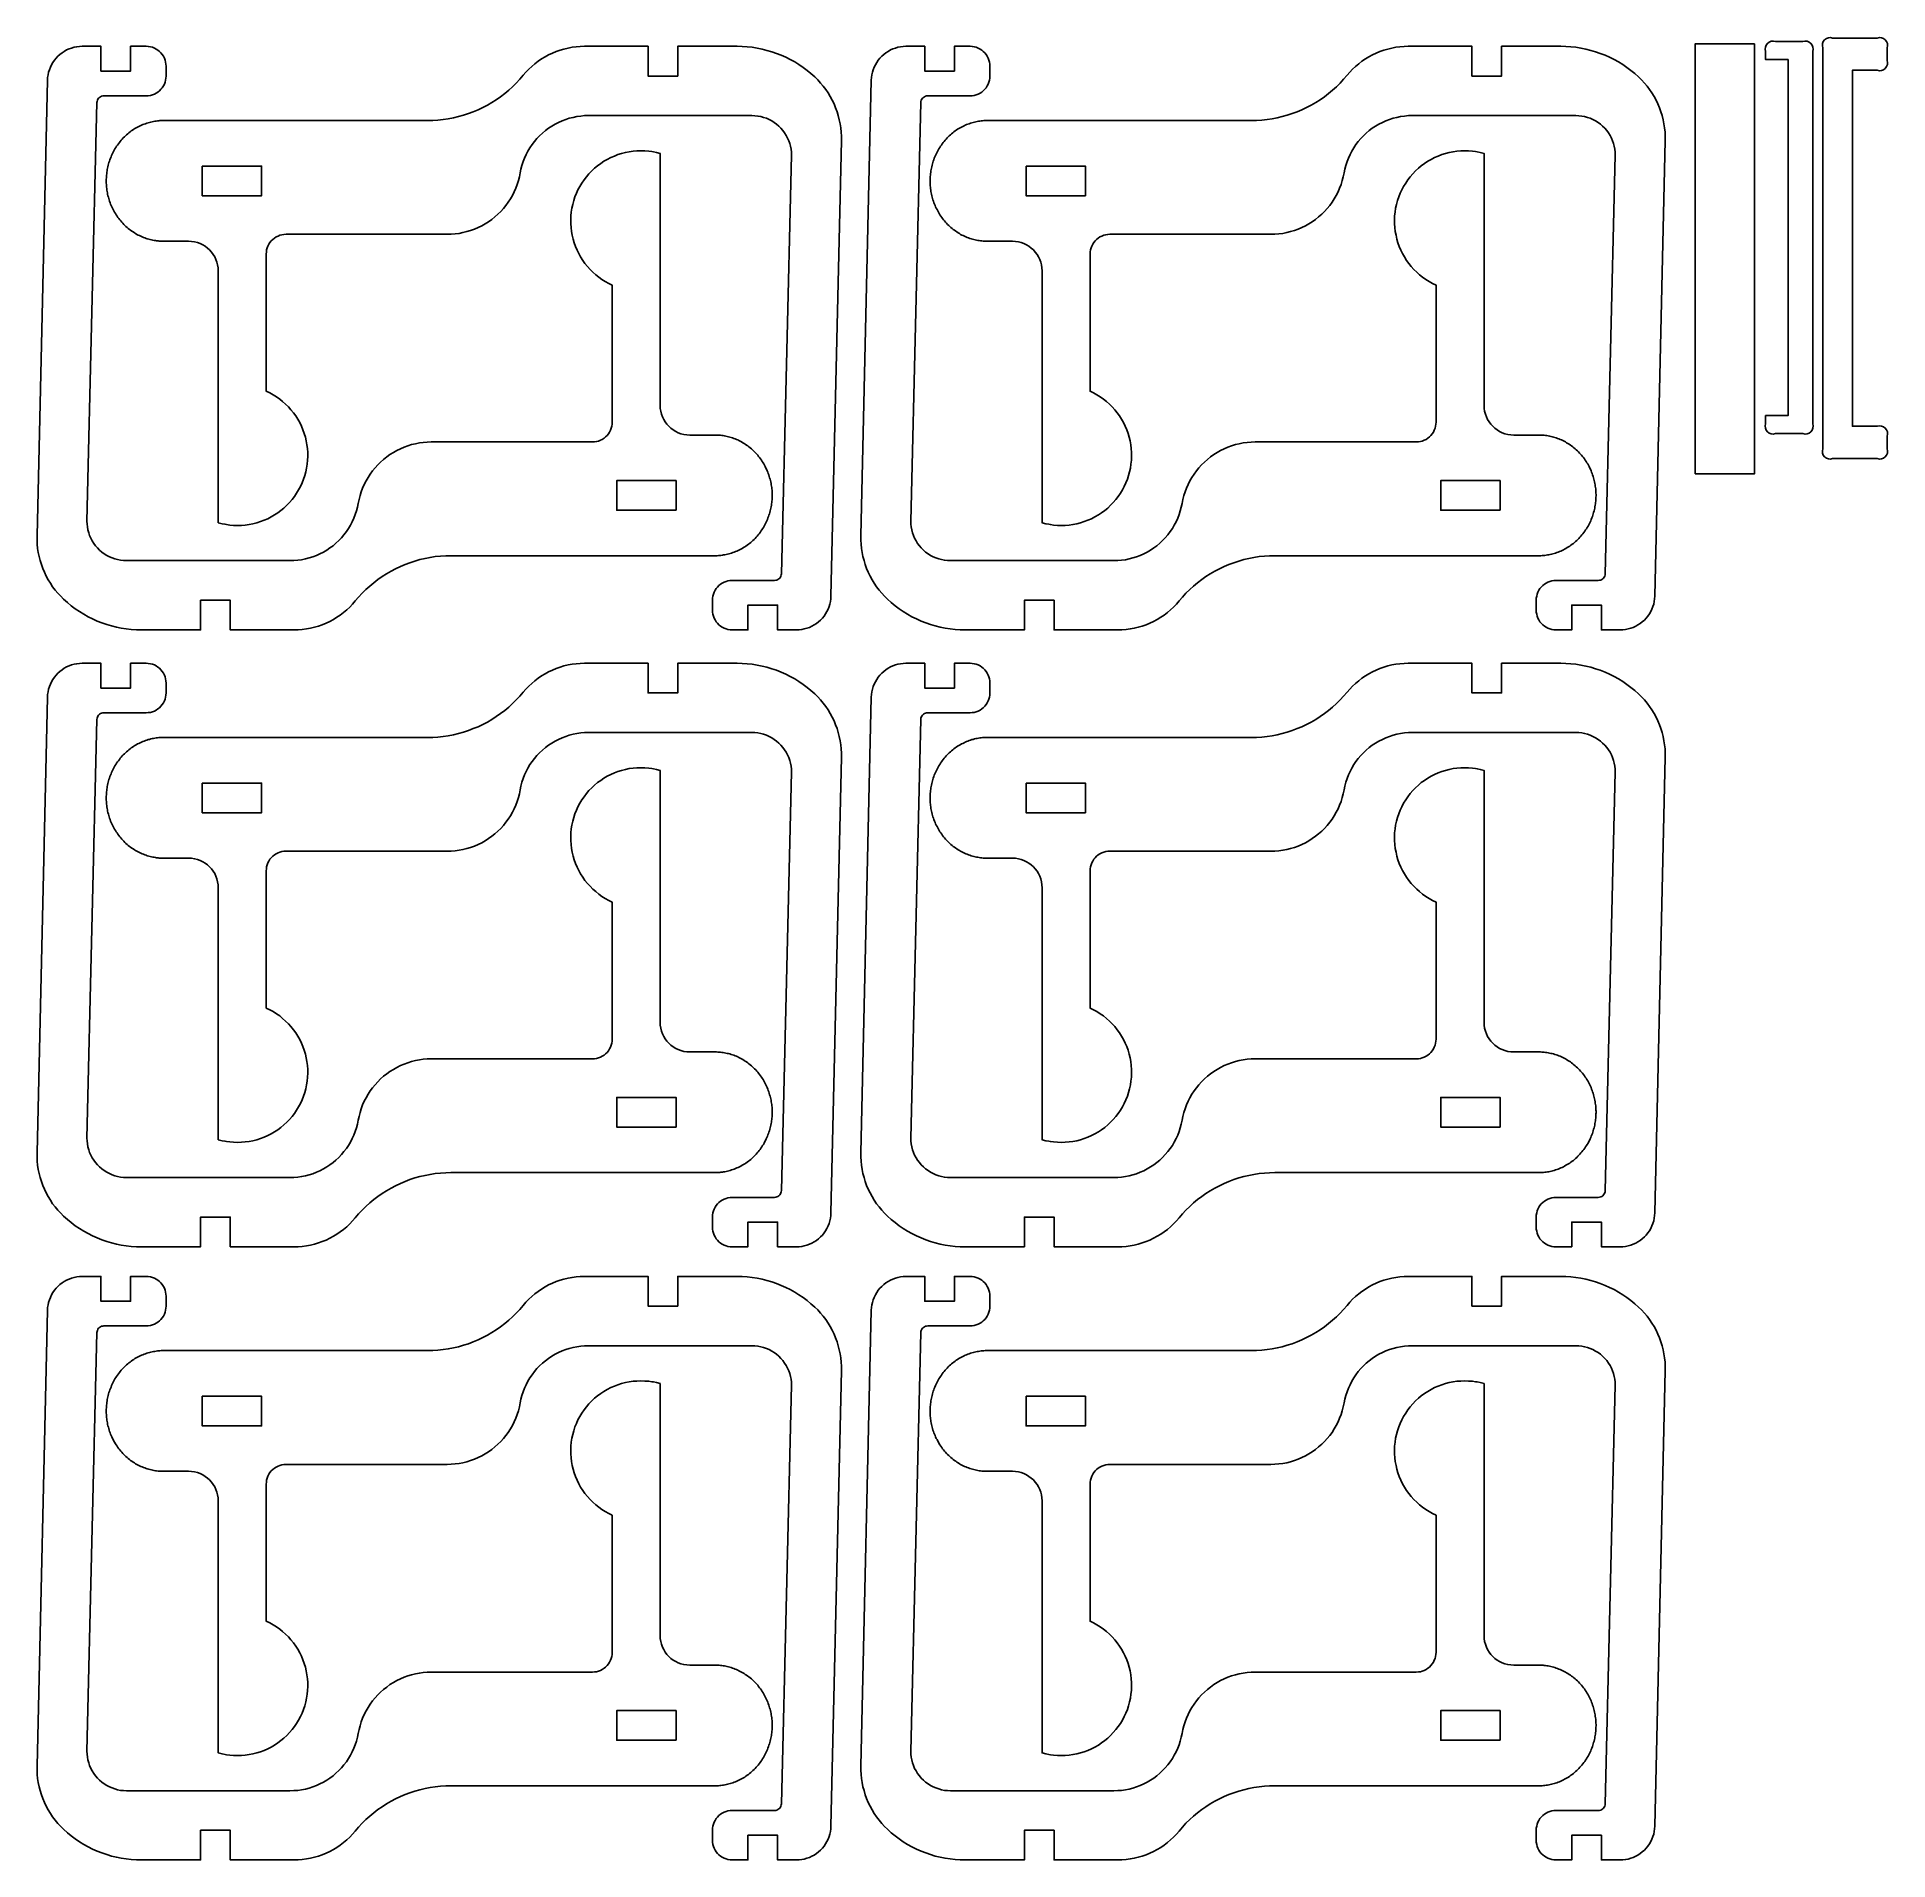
# Model space of a CAD drawing. Extents: x 182 to 369, y 109 to 293.
import ezdxf

# ---------------------------------------------------------------- set-up
doc = ezdxf.new("R2010")
doc.units = 0
doc.layers.add('DEFAULT', color=7, linetype='CONTINUOUS')

msp = doc.modelspace()

# ---------------------------------------------------------------- linework, layer by layer
at = {"layer": 'DEFAULT'}
for points in [[(349.8, 248.64), (349.8, 292.12), (355.8, 292.12), (355.8, 248.64)], [(198.89, 279.77), (198.89, 276.77), (204.89, 276.77), (204.89, 279.77)], [(282.17, 279.77), (282.17, 276.77), (288.17, 276.77), (288.17, 279.77)], [(246.8, 244.98), (246.8, 247.98), (240.8, 247.98), (240.8, 244.98)], [(330.09, 244.98), (330.09, 247.98), (324.09, 247.98), (324.09, 244.98)], [(198.89, 217.39), (198.89, 214.39), (204.89, 214.39), (204.89, 217.39)], [(282.17, 217.39), (282.17, 214.39), (288.17, 214.39), (288.17, 217.39)], [(246.8, 182.61), (246.8, 185.61), (240.8, 185.61), (240.8, 182.61)], [(330.09, 182.61), (330.09, 185.61), (324.09, 185.61), (324.09, 182.61)], [(198.89, 155.39), (198.89, 152.39), (204.89, 152.39), (204.89, 155.39)], [(282.17, 155.39), (282.17, 152.39), (288.17, 152.39), (288.17, 155.39)], [(246.8, 120.61), (246.8, 123.61), (240.8, 123.61), (240.8, 120.61)], [(330.09, 120.61), (330.09, 123.61), (324.09, 123.61), (324.09, 120.61)]]:
    msp.add_lwpolyline(points, close=True, dxfattribs=at)
for points in [[(361.7, 253.72), (361.7, 291.37, 0.625), (360.7, 292.37), (357.93, 292.37, 0.625), (356.93, 291.37), (356.93, 290.54), (359.2, 290.54), (359.2, 254.54), (356.93, 254.54), (356.93, 253.72, 0.625), (357.93, 252.72), (360.7, 252.72, 0.625)], [(238.18, 240.38), (224.02, 240.38), (223.5, 240.36), (222.97, 240.33), (222.45, 240.28), (221.93, 240.2), (221.41, 240.1), (220.9, 239.98), (220.39, 239.84), (219.89, 239.67), (219.4, 239.49), (218.92, 239.29), (218.44, 239.06), (217.98, 238.82), (217.52, 238.55), (217.08, 238.27), (216.65, 237.97), (216.23, 237.65), (215.82, 237.31), (215.43, 236.96), (215.06, 236.59), (214.7, 236.2), (214.36, 235.8), (214.09, 235.49), (213.8, 235.19), (213.5, 234.9), (213.18, 234.63), (212.85, 234.38), (212.5, 234.15), (212.15, 233.93), (211.78, 233.74), (211.41, 233.56), (211.02, 233.4), (210.63, 233.26), (210.23, 233.14), (209.83, 233.05), (209.42, 232.97), (209, 232.92), (208.59, 232.89), (208.17, 232.88), (201.73, 232.88), (201.73, 235.88), (198.73, 235.88), (198.73, 232.88), (192.73, 232.88), (192.23, 232.89), (191.72, 232.92), (191.21, 232.98), (190.71, 233.06), (190.21, 233.16), (189.72, 233.28), (189.23, 233.42), (188.75, 233.59), (188.28, 233.77), (187.81, 233.98), (187.36, 234.21), (186.92, 234.46), (186.48, 234.72), (186.06, 235.01), (185.65, 235.31), (185.26, 235.64), (184.88, 235.97), (184.58, 236.27), (184.3, 236.58), (184.03, 236.9), (183.77, 237.24), (183.54, 237.59), (183.32, 237.95), (183.12, 238.32), (182.93, 238.7), (182.77, 239.08), (182.63, 239.48), (182.5, 239.88), (182.4, 240.29), (182.32, 240.7), (182.25, 241.12), (182.21, 241.54), (182.19, 241.96), (182.19, 242.38), (183.25, 288.46), (183.26, 288.73), (183.3, 288.99), (183.36, 289.26), (183.44, 289.52), (183.54, 289.77), (183.65, 290.01), (183.79, 290.25), (183.94, 290.47), (184.11, 290.68), (184.3, 290.88), (184.5, 291.06), (184.72, 291.23), (184.94, 291.37), (185.18, 291.51), (185.43, 291.62), (185.68, 291.71), (185.94, 291.78), (186.21, 291.83), (186.48, 291.87), (186.75, 291.88), (188.64, 291.88), (188.64, 289.38), (191.64, 289.38), (191.64, 291.88), (193.23, 291.88), (193.44, 291.87), (193.65, 291.83), (193.85, 291.78), (194.05, 291.7), (194.23, 291.61), (194.41, 291.49), (194.57, 291.36), (194.72, 291.21), (194.85, 291.05), (194.97, 290.88), (195.06, 290.69), (195.14, 290.49), (195.19, 290.29), (195.22, 290.09), (195.23, 289.88), (195.23, 288.88), (195.22, 288.67), (195.19, 288.46), (195.14, 288.26), (195.06, 288.06), (194.97, 287.88), (194.85, 287.7), (194.72, 287.54), (194.57, 287.39), (194.41, 287.26), (194.23, 287.14), (194.05, 287.05), (193.85, 286.97), (193.65, 286.92), (193.44, 286.89), (193.23, 286.88), (188.95, 286.88), (188.83, 286.87), (188.72, 286.84), (188.61, 286.79), (188.51, 286.72), (188.42, 286.63), (188.35, 286.54), (188.3, 286.43), (188.27, 286.31), (188.25, 286.19), (187.23, 243.88), (187.25, 243.58), (187.28, 243.28), (187.33, 242.99), (187.41, 242.7), (187.51, 242.41), (187.63, 242.14), (187.77, 241.88), (187.93, 241.62), (188.11, 241.38), (188.3, 241.16), (188.51, 240.94), (188.74, 240.75), (188.98, 240.57), (189.23, 240.41), (189.5, 240.27), (189.77, 240.15), (190.06, 240.05), (190.34, 239.98), (190.64, 239.92), (190.94, 239.89), (191.23, 239.88), (207.76, 239.88), (208.15, 239.89), (208.54, 239.92), (208.93, 239.97), (209.32, 240.05), (209.69, 240.15), (210.07, 240.27), (210.43, 240.41), (210.79, 240.56), (211.14, 240.74), (211.48, 240.94), (211.8, 241.16), (212.11, 241.39), (212.41, 241.64), (212.7, 241.91), (212.97, 242.2), (213.22, 242.49), (213.46, 242.81), (213.68, 243.13), (213.88, 243.47), (214.06, 243.81), (214.22, 244.17), (214.36, 244.54), (214.48, 244.91), (214.58, 245.29), (214.66, 245.67), (214.74, 246.06), (214.84, 246.45), (214.96, 246.84), (215.1, 247.22), (215.27, 247.58), (215.45, 247.94), (215.65, 248.29), (215.87, 248.63), (216.11, 248.96), (216.36, 249.27), (216.63, 249.57), (216.92, 249.85), (217.22, 250.12), (217.54, 250.37), (217.87, 250.6), (218.21, 250.82), (218.56, 251.02), (218.92, 251.19), (219.29, 251.35), (219.67, 251.49), (220.05, 251.61), (220.45, 251.7), (220.84, 251.78), (221.24, 251.83), (221.64, 251.87), (222.05, 251.88), (238.33, 251.88), (238.54, 251.89), (238.75, 251.92), (238.95, 251.97), (239.15, 252.05), (239.33, 252.14), (239.51, 252.26), (239.67, 252.39), (239.82, 252.54), (239.95, 252.7), (240.07, 252.88), (240.16, 253.06), (240.24, 253.26), (240.29, 253.46), (240.32, 253.67), (240.33, 253.88), (240.33, 267.74), (239.98, 267.91), (239.63, 268.1), (239.3, 268.31), (238.98, 268.54), (238.67, 268.78), (238.37, 269.04), (238.09, 269.32), (237.83, 269.62), (237.58, 269.92), (237.35, 270.24), (237.14, 270.58), (236.95, 270.92), (236.78, 271.27), (236.62, 271.64), (236.49, 272.01), (236.38, 272.39), (236.28, 272.77), (236.21, 273.16), (236.17, 273.55), (236.14, 273.94), (236.14, 274.34), (236.15, 274.73), (236.19, 275.12), (236.25, 275.51), (236.34, 275.9), (236.44, 276.28), (236.56, 276.65), (236.71, 277.02), (236.87, 277.38), (237.06, 277.72), (237.26, 278.06), (237.49, 278.39), (237.73, 278.7), (237.98, 279), (238.26, 279.28), (238.55, 279.55), (238.85, 279.8), (239.17, 280.04), (239.49, 280.26), (239.84, 280.45), (240.19, 280.63), (240.55, 280.79), (240.92, 280.93), (241.29, 281.05), (241.67, 281.15), (242.06, 281.22), (242.45, 281.28), (242.84, 281.31), (243.24, 281.32), (243.63, 281.31), (244.03, 281.28), (244.33, 281.23), (244.5, 281.2), (244.8, 281.14), (245.18, 281.05), (245.18, 255.58, 0.414209), (248.18, 252.58), (250.68, 252.58), (250.76, 252.58), (250.89, 252.58), (251.02, 252.57), (251.15, 252.56), (251.28, 252.55), (251.41, 252.53), (251.54, 252.52), (251.68, 252.49), (251.81, 252.47), (251.94, 252.44), (252.08, 252.41), (252.21, 252.37), (252.35, 252.33), (252.48, 252.29), (252.62, 252.24), (252.75, 252.19), (252.89, 252.13), (253.02, 252.08), (253.15, 252.01), (253.28, 251.95), (253.41, 251.88), (253.54, 251.8), (253.67, 251.73), (253.79, 251.65), (253.92, 251.56), (254.04, 251.47), (254.16, 251.38), (254.28, 251.29), (254.4, 251.19), (254.51, 251.09), (254.62, 250.98), (254.73, 250.87), (254.84, 250.76), (254.94, 250.65), (255.04, 250.53), (255.14, 250.41), (255.24, 250.29), (255.33, 250.17), (255.42, 250.04), (255.5, 249.91), (255.58, 249.78), (255.66, 249.65), (255.74, 249.52), (255.81, 249.38), (255.88, 249.24), (255.94, 249.11), (256, 248.97), (256.06, 248.83), (256.11, 248.69), (256.16, 248.54), (256.21, 248.4), (256.25, 248.26), (256.29, 248.12), (256.33, 247.97), (256.36, 247.83), (256.39, 247.69), (256.42, 247.55), (256.44, 247.41), (256.46, 247.27), (256.47, 247.13), (256.49, 246.99), (256.5, 246.85), (256.5, 246.71), (256.5, 246.57), (256.51, 246.44), (256.5, 246.3), (256.5, 246.17), (256.49, 246.03), (256.48, 245.89), (256.46, 245.75), (256.45, 245.61), (256.43, 245.47), (256.4, 245.33), (256.37, 245.19), (256.34, 245.04), (256.31, 244.9), (256.27, 244.76), (256.23, 244.62), (256.18, 244.48), (256.14, 244.34), (256.08, 244.19), (256.03, 244.05), (255.97, 243.91), (255.91, 243.78), (255.84, 243.64), (255.77, 243.5), (255.7, 243.37), (255.62, 243.24), (255.54, 243.11), (255.46, 242.98), (255.37, 242.85), (255.28, 242.72), (255.19, 242.6), (255.09, 242.48), (254.99, 242.36), (254.89, 242.25), (254.78, 242.13), (254.67, 242.03), (254.56, 241.92), (254.45, 241.82), (254.34, 241.72), (254.22, 241.62), (254.1, 241.53), (253.98, 241.44), (253.85, 241.35), (253.73, 241.27), (253.6, 241.19), (253.47, 241.11), (253.34, 241.04), (253.21, 240.97), (253.08, 240.91), (252.95, 240.85), (252.81, 240.79), (252.68, 240.74), (252.54, 240.69), (252.41, 240.64), (252.27, 240.6), (252.14, 240.56), (252, 240.53), (251.87, 240.5), (251.73, 240.47), (251.6, 240.45), (251.47, 240.43), (251.33, 240.41), (251.2, 240.4), (251.07, 240.39), (250.94, 240.38), (250.81, 240.38), (250.68, 240.38)], [(207.51, 284.38), (221.67, 284.38), (222.2, 284.39), (222.72, 284.42), (223.24, 284.48), (223.76, 284.55), (224.28, 284.65), (224.79, 284.77), (225.3, 284.91), (225.8, 285.08), (226.29, 285.26), (226.78, 285.47), (227.25, 285.69), (227.72, 285.94), (228.17, 286.2), (228.62, 286.48), (229.05, 286.79), (229.47, 287.11), (229.87, 287.44), (230.26, 287.8), (230.63, 288.16), (230.99, 288.55), (231.33, 288.95), (231.61, 289.26), (231.89, 289.56), (232.2, 289.85), (232.52, 290.12), (232.85, 290.37), (233.19, 290.6), (233.55, 290.82), (233.91, 291.02), (234.29, 291.19), (234.67, 291.35), (235.06, 291.49), (235.46, 291.61), (235.87, 291.7), (236.28, 291.78), (236.69, 291.83), (237.1, 291.87), (237.52, 291.88), (243.96, 291.88), (243.96, 288.88), (246.96, 288.88), (246.96, 291.88), (252.96, 291.88), (253.47, 291.86), (253.97, 291.83), (254.48, 291.78), (254.98, 291.7), (255.48, 291.6), (255.97, 291.47), (256.46, 291.33), (256.94, 291.16), (257.42, 290.98), (257.88, 290.77), (258.33, 290.54), (258.78, 290.3), (259.21, 290.03), (259.63, 289.74), (260.04, 289.44), (260.43, 289.12), (260.81, 288.78), (261.11, 288.48), (261.4, 288.17), (261.67, 287.85), (261.92, 287.51), (262.16, 287.17), (262.38, 286.81), (262.58, 286.44), (262.76, 286.06), (262.92, 285.67), (263.07, 285.27), (263.19, 284.87), (263.29, 284.46), (263.38, 284.05), (263.44, 283.63), (263.48, 283.21), (263.5, 282.79), (263.51, 282.37), (262.45, 236.3), (262.43, 236.03), (262.39, 235.76), (262.33, 235.49), (262.26, 235.23), (262.16, 234.98), (262.04, 234.74), (261.9, 234.5), (261.75, 234.28), (261.58, 234.07), (261.39, 233.87), (261.19, 233.69), (260.98, 233.53), (260.75, 233.38), (260.51, 233.25), (260.27, 233.13), (260.01, 233.04), (259.75, 232.97), (259.49, 232.92), (259.22, 232.89), (258.95, 232.88), (257.05, 232.88), (257.05, 235.38), (254.05, 235.38), (254.05, 232.88), (252.46, 232.88), (252.25, 232.89), (252.04, 232.92), (251.84, 232.97), (251.65, 233.05), (251.46, 233.14), (251.28, 233.26), (251.12, 233.39), (250.97, 233.54), (250.84, 233.7), (250.73, 233.88), (250.63, 234.06), (250.56, 234.26), (250.5, 234.46), (250.47, 234.67), (250.46, 234.88), (250.46, 235.88), (250.47, 236.09), (250.5, 236.29), (250.56, 236.49), (250.63, 236.69), (250.73, 236.88), (250.84, 237.05), (250.97, 237.21), (251.12, 237.36), (251.28, 237.49), (251.46, 237.61), (251.65, 237.7), (251.84, 237.78), (252.04, 237.83), (252.25, 237.87), (252.46, 237.88), (256.74, 237.88), (256.86, 237.89), (256.98, 237.92), (257.08, 237.97), (257.18, 238.04), (257.27, 238.12), (257.34, 238.22), (257.39, 238.32), (257.43, 238.44), (257.44, 238.56), (258.46, 280.88), (258.45, 281.17), (258.41, 281.47), (258.36, 281.77), (258.28, 282.06), (258.18, 282.34), (258.06, 282.61), (257.92, 282.88), (257.76, 283.13), (257.59, 283.37), (257.39, 283.6), (257.18, 283.81), (256.95, 284), (256.71, 284.18), (256.46, 284.34), (256.19, 284.48), (255.92, 284.6), (255.64, 284.7), (255.35, 284.78), (255.06, 284.83), (254.76, 284.86), (254.46, 284.88), (237.93, 284.88), (237.54, 284.87), (237.15, 284.83), (236.76, 284.78), (236.38, 284.7), (236, 284.6), (235.63, 284.49), (235.26, 284.35), (234.9, 284.19), (234.56, 284.01), (234.22, 283.81), (233.89, 283.59), (233.58, 283.36), (233.28, 283.11), (232.99, 282.84), (232.73, 282.56), (232.47, 282.26), (232.24, 281.95), (232.02, 281.62), (231.82, 281.29), (231.64, 280.94), (231.47, 280.58), (231.33, 280.22), (231.21, 279.84), (231.11, 279.47), (231.04, 279.08), (230.96, 278.69), (230.85, 278.3), (230.73, 277.91), (230.59, 277.54), (230.43, 277.17), (230.24, 276.81), (230.04, 276.46), (229.82, 276.12), (229.59, 275.8), (229.33, 275.48), (229.06, 275.18), (228.77, 274.9), (228.47, 274.63), (228.16, 274.38), (227.83, 274.15), (227.49, 273.93), (227.14, 273.74), (226.77, 273.56), (226.4, 273.4), (226.02, 273.26), (225.64, 273.15), (225.25, 273.05), (224.85, 272.97), (224.45, 272.92), (224.05, 272.89), (223.65, 272.88), (207.36, 272.88), (207.15, 272.87), (206.94, 272.83), (206.74, 272.78), (206.55, 272.7), (206.36, 272.61), (206.18, 272.49), (206.02, 272.36), (205.87, 272.21), (205.74, 272.05), (205.63, 271.88), (205.53, 271.69), (205.46, 271.49), (205.4, 271.29), (205.37, 271.09), (205.36, 270.88), (205.36, 257.01), (205.71, 256.84), (206.06, 256.65), (206.39, 256.44), (206.72, 256.21), (207.02, 255.97), (207.32, 255.71), (207.6, 255.43), (207.86, 255.14), (208.11, 254.83), (208.34, 254.51), (208.55, 254.18), (208.75, 253.83), (208.92, 253.48), (209.07, 253.12), (209.21, 252.74), (209.32, 252.37), (209.41, 251.98), (209.48, 251.6), (209.53, 251.2), (209.55, 250.81), (209.56, 250.42), (209.54, 250.02), (209.5, 249.63), (209.44, 249.24), (209.36, 248.86), (209.25, 248.47), (209.13, 248.1), (208.98, 247.73), (208.82, 247.38), (208.63, 247.03), (208.43, 246.69), (208.21, 246.37), (207.97, 246.05), (207.71, 245.75), (207.44, 245.47), (207.15, 245.2), (206.85, 244.95), (206.53, 244.71), (206.2, 244.5), (205.86, 244.3), (205.51, 244.12), (205.15, 243.96), (204.78, 243.82), (204.4, 243.7), (204.02, 243.61), (203.63, 243.53), (203.24, 243.48), (202.85, 243.44), (202.46, 243.43), (202.06, 243.44), (201.67, 243.48), (201.36, 243.52), (201.2, 243.55), (200.89, 243.61), (200.51, 243.71), (200.51, 269.17, 0.414209), (197.51, 272.17), (195.01, 272.17), (194.94, 272.17), (194.81, 272.18), (194.68, 272.18), (194.55, 272.19), (194.42, 272.2), (194.28, 272.22), (194.15, 272.24), (194.02, 272.26), (193.88, 272.28), (193.75, 272.31), (193.61, 272.34), (193.48, 272.38), (193.34, 272.42), (193.21, 272.46), (193.08, 272.51), (192.94, 272.56), (192.81, 272.62), (192.68, 272.68), (192.54, 272.74), (192.41, 272.8), (192.28, 272.87), (192.15, 272.95), (192.03, 273.02), (191.9, 273.11), (191.77, 273.19), (191.65, 273.28), (191.53, 273.37), (191.41, 273.47), (191.3, 273.56), (191.18, 273.67), (191.07, 273.77), (190.96, 273.88), (190.85, 273.99), (190.75, 274.1), (190.65, 274.22), (190.55, 274.34), (190.46, 274.46), (190.37, 274.58), (190.28, 274.71), (190.19, 274.84), (190.11, 274.97), (190.03, 275.1), (189.96, 275.24), (189.88, 275.37), (189.82, 275.51), (189.75, 275.65), (189.69, 275.79), (189.63, 275.93), (189.58, 276.07), (189.53, 276.21), (189.48, 276.35), (189.44, 276.49), (189.4, 276.63), (189.36, 276.78), (189.33, 276.92), (189.3, 277.06), (189.28, 277.2), (189.26, 277.35), (189.24, 277.49), (189.22, 277.63), (189.21, 277.77), (189.2, 277.91), (189.19, 278.04), (189.19, 278.18), (189.19, 278.31), (189.19, 278.45), (189.2, 278.59), (189.2, 278.72), (189.22, 278.86), (189.23, 279), (189.25, 279.14), (189.27, 279.28), (189.29, 279.42), (189.32, 279.57), (189.35, 279.71), (189.39, 279.85), (189.42, 279.99), (189.46, 280.13), (189.51, 280.28), (189.56, 280.42), (189.61, 280.56), (189.67, 280.7), (189.72, 280.84), (189.79, 280.98), (189.85, 281.11), (189.92, 281.25), (190, 281.38), (190.07, 281.52), (190.15, 281.65), (190.24, 281.78), (190.32, 281.9), (190.41, 282.03), (190.51, 282.15), (190.6, 282.27), (190.7, 282.39), (190.81, 282.5), (190.91, 282.62), (191.02, 282.73), (191.13, 282.83), (191.24, 282.94), (191.36, 283.04), (191.48, 283.13), (191.6, 283.23), (191.72, 283.32), (191.84, 283.4), (191.97, 283.49), (192.09, 283.57), (192.22, 283.64), (192.35, 283.71), (192.48, 283.78), (192.61, 283.85), (192.75, 283.91), (192.88, 283.96), (193.02, 284.02), (193.15, 284.06), (193.28, 284.11), (193.42, 284.15), (193.56, 284.19), (193.69, 284.22), (193.83, 284.25), (193.96, 284.28), (194.09, 284.31), (194.23, 284.33), (194.36, 284.34), (194.49, 284.36), (194.62, 284.37), (194.75, 284.37), (194.88, 284.38), (195.01, 284.38)], [(321.47, 240.38), (307.31, 240.38), (306.78, 240.36), (306.26, 240.33), (305.73, 240.28), (305.21, 240.2), (304.7, 240.1), (304.18, 239.98), (303.68, 239.84), (303.18, 239.67), (302.68, 239.49), (302.2, 239.29), (301.72, 239.06), (301.26, 238.82), (300.8, 238.55), (300.36, 238.27), (299.93, 237.97), (299.51, 237.65), (299.11, 237.31), (298.72, 236.96), (298.34, 236.59), (297.98, 236.2), (297.64, 235.8), (297.37, 235.49), (297.08, 235.19), (296.78, 234.9), (296.46, 234.63), (296.13, 234.38), (295.79, 234.15), (295.43, 233.93), (295.06, 233.74), (294.69, 233.56), (294.3, 233.4), (293.91, 233.26), (293.51, 233.14), (293.11, 233.05), (292.7, 232.97), (292.29, 232.92), (291.87, 232.89), (291.46, 232.88), (285.01, 232.88), (285.01, 235.88), (282.01, 235.88), (282.01, 232.88), (276.02, 232.88), (275.51, 232.89), (275, 232.92), (274.5, 232.98), (273.99, 233.06), (273.5, 233.16), (273, 233.28), (272.51, 233.42), (272.03, 233.59), (271.56, 233.77), (271.1, 233.98), (270.64, 234.21), (270.2, 234.46), (269.76, 234.72), (269.34, 235.01), (268.94, 235.31), (268.54, 235.64), (268.16, 235.97), (267.86, 236.27), (267.58, 236.58), (267.31, 236.9), (267.06, 237.24), (266.82, 237.59), (266.6, 237.95), (266.4, 238.32), (266.22, 238.7), (266.05, 239.08), (265.91, 239.48), (265.79, 239.88), (265.68, 240.29), (265.6, 240.7), (265.54, 241.12), (265.49, 241.54), (265.47, 241.96), (265.47, 242.38), (266.53, 288.46), (266.55, 288.73), (266.58, 288.99), (266.64, 289.26), (266.72, 289.52), (266.82, 289.77), (266.94, 290.01), (267.07, 290.25), (267.23, 290.47), (267.4, 290.68), (267.58, 290.88), (267.78, 291.06), (268, 291.23), (268.22, 291.37), (268.46, 291.51), (268.71, 291.62), (268.96, 291.71), (269.22, 291.78), (269.49, 291.83), (269.76, 291.87), (270.03, 291.88), (271.93, 291.88), (271.93, 289.38), (274.93, 289.38), (274.93, 291.88), (276.52, 291.88), (276.73, 291.87), (276.93, 291.83), (277.13, 291.78), (277.33, 291.7), (277.52, 291.61), (277.69, 291.49), (277.85, 291.36), (278, 291.21), (278.13, 291.05), (278.25, 290.88), (278.34, 290.69), (278.42, 290.49), (278.47, 290.29), (278.51, 290.09), (278.52, 289.88), (278.52, 288.88), (278.51, 288.67), (278.47, 288.46), (278.42, 288.26), (278.34, 288.06), (278.25, 287.88), (278.13, 287.7), (278, 287.54), (277.85, 287.39), (277.69, 287.26), (277.52, 287.14), (277.33, 287.05), (277.13, 286.97), (276.93, 286.92), (276.73, 286.89), (276.52, 286.88), (272.24, 286.88), (272.12, 286.87), (272, 286.84), (271.89, 286.79), (271.79, 286.72), (271.71, 286.63), (271.64, 286.54), (271.58, 286.43), (271.55, 286.31), (271.54, 286.19), (270.52, 243.88), (270.53, 243.58), (270.56, 243.28), (270.62, 242.99), (270.69, 242.7), (270.79, 242.41), (270.91, 242.14), (271.05, 241.88), (271.21, 241.62), (271.39, 241.38), (271.58, 241.16), (271.8, 240.94), (272.02, 240.75), (272.26, 240.57), (272.52, 240.41), (272.78, 240.27), (273.06, 240.15), (273.34, 240.05), (273.63, 239.98), (273.92, 239.92), (274.22, 239.89), (274.52, 239.88), (291.05, 239.88), (291.44, 239.89), (291.83, 239.92), (292.21, 239.97), (292.6, 240.05), (292.98, 240.15), (293.35, 240.27), (293.71, 240.41), (294.07, 240.56), (294.42, 240.74), (294.76, 240.94), (295.08, 241.16), (295.4, 241.39), (295.7, 241.64), (295.98, 241.91), (296.25, 242.2), (296.5, 242.49), (296.74, 242.81), (296.96, 243.13), (297.16, 243.47), (297.34, 243.81), (297.5, 244.17), (297.64, 244.54), (297.76, 244.91), (297.86, 245.29), (297.94, 245.67), (298.02, 246.06), (298.12, 246.45), (298.24, 246.84), (298.39, 247.22), (298.55, 247.58), (298.73, 247.94), (298.93, 248.29), (299.15, 248.63), (299.39, 248.96), (299.64, 249.27), (299.92, 249.57), (300.2, 249.85), (300.5, 250.12), (300.82, 250.37), (301.15, 250.6), (301.49, 250.82), (301.84, 251.02), (302.2, 251.19), (302.57, 251.35), (302.95, 251.49), (303.34, 251.61), (303.73, 251.7), (304.12, 251.78), (304.52, 251.83), (304.93, 251.87), (305.33, 251.88), (321.62, 251.88), (321.83, 251.89), (322.03, 251.92), (322.23, 251.97), (322.43, 252.05), (322.62, 252.14), (322.79, 252.26), (322.95, 252.39), (323.1, 252.54), (323.23, 252.7), (323.35, 252.88), (323.44, 253.06), (323.52, 253.26), (323.57, 253.46), (323.61, 253.67), (323.62, 253.88), (323.62, 267.74), (323.26, 267.91), (322.92, 268.1), (322.58, 268.31), (322.26, 268.54), (321.95, 268.78), (321.66, 269.04), (321.38, 269.32), (321.11, 269.62), (320.87, 269.92), (320.64, 270.24), (320.42, 270.58), (320.23, 270.92), (320.06, 271.27), (319.9, 271.64), (319.77, 272.01), (319.66, 272.39), (319.57, 272.77), (319.5, 273.16), (319.45, 273.55), (319.42, 273.94), (319.42, 274.34), (319.43, 274.73), (319.47, 275.12), (319.53, 275.51), (319.62, 275.9), (319.72, 276.28), (319.85, 276.65), (319.99, 277.02), (320.16, 277.38), (320.34, 277.72), (320.55, 278.06), (320.77, 278.39), (321.01, 278.7), (321.27, 279), (321.54, 279.28), (321.83, 279.55), (322.13, 279.8), (322.45, 280.04), (322.78, 280.26), (323.12, 280.45), (323.47, 280.63), (323.83, 280.79), (324.2, 280.93), (324.57, 281.05), (324.96, 281.15), (325.34, 281.22), (325.73, 281.28), (326.13, 281.31), (326.52, 281.32), (326.91, 281.31), (327.31, 281.28), (327.62, 281.23), (327.78, 281.2), (328.08, 281.14), (328.47, 281.05), (328.47, 255.58, 0.414209), (331.47, 252.58), (333.96, 252.58), (334.04, 252.58), (334.17, 252.58), (334.3, 252.57), (334.43, 252.56), (334.56, 252.55), (334.69, 252.53), (334.82, 252.52), (334.96, 252.49), (335.09, 252.47), (335.23, 252.44), (335.36, 252.41), (335.5, 252.37), (335.63, 252.33), (335.77, 252.29), (335.9, 252.24), (336.03, 252.19), (336.17, 252.13), (336.3, 252.08), (336.43, 252.01), (336.56, 251.95), (336.69, 251.88), (336.82, 251.8), (336.95, 251.73), (337.08, 251.65), (337.2, 251.56), (337.32, 251.47), (337.44, 251.38), (337.56, 251.29), (337.68, 251.19), (337.79, 251.09), (337.91, 250.98), (338.01, 250.87), (338.12, 250.76), (338.23, 250.65), (338.33, 250.53), (338.42, 250.41), (338.52, 250.29), (338.61, 250.17), (338.7, 250.04), (338.78, 249.91), (338.87, 249.78), (338.95, 249.65), (339.02, 249.52), (339.09, 249.38), (339.16, 249.24), (339.22, 249.11), (339.29, 248.97), (339.34, 248.83), (339.4, 248.69), (339.45, 248.54), (339.49, 248.4), (339.54, 248.26), (339.58, 248.12), (339.61, 247.97), (339.64, 247.83), (339.67, 247.69), (339.7, 247.55), (339.72, 247.41), (339.74, 247.27), (339.76, 247.13), (339.77, 246.99), (339.78, 246.85), (339.78, 246.71), (339.79, 246.57), (339.79, 246.44), (339.78, 246.3), (339.78, 246.17), (339.77, 246.03), (339.76, 245.89), (339.75, 245.75), (339.73, 245.61), (339.71, 245.47), (339.68, 245.33), (339.66, 245.19), (339.62, 245.04), (339.59, 244.9), (339.55, 244.76), (339.51, 244.62), (339.47, 244.48), (339.42, 244.34), (339.37, 244.19), (339.31, 244.05), (339.25, 243.91), (339.19, 243.78), (339.12, 243.64), (339.05, 243.5), (338.98, 243.37), (338.9, 243.24), (338.82, 243.11), (338.74, 242.98), (338.65, 242.85), (338.56, 242.72), (338.47, 242.6), (338.37, 242.48), (338.27, 242.36), (338.17, 242.25), (338.06, 242.13), (337.96, 242.03), (337.85, 241.92), (337.73, 241.82), (337.62, 241.72), (337.5, 241.62), (337.38, 241.53), (337.26, 241.44), (337.13, 241.35), (337.01, 241.27), (336.88, 241.19), (336.75, 241.11), (336.62, 241.04), (336.49, 240.97), (336.36, 240.91), (336.23, 240.85), (336.09, 240.79), (335.96, 240.74), (335.83, 240.69), (335.69, 240.64), (335.56, 240.6), (335.42, 240.56), (335.29, 240.53), (335.15, 240.5), (335.02, 240.47), (334.88, 240.45), (334.75, 240.43), (334.62, 240.41), (334.48, 240.4), (334.35, 240.39), (334.22, 240.38), (334.09, 240.38), (333.96, 240.38)], [(290.79, 284.38), (304.95, 284.38), (305.48, 284.39), (306, 284.42), (306.53, 284.48), (307.05, 284.55), (307.56, 284.65), (308.07, 284.77), (308.58, 284.91), (309.08, 285.08), (309.57, 285.26), (310.06, 285.47), (310.53, 285.69), (311, 285.94), (311.45, 286.2), (311.9, 286.48), (312.33, 286.79), (312.75, 287.11), (313.15, 287.44), (313.54, 287.8), (313.92, 288.16), (314.27, 288.55), (314.62, 288.95), (314.89, 289.26), (315.18, 289.56), (315.48, 289.85), (315.8, 290.12), (316.13, 290.37), (316.47, 290.6), (316.83, 290.82), (317.19, 291.02), (317.57, 291.19), (317.95, 291.35), (318.35, 291.49), (318.75, 291.61), (319.15, 291.7), (319.56, 291.78), (319.97, 291.83), (320.39, 291.87), (320.8, 291.88), (327.24, 291.88), (327.24, 288.88), (330.24, 288.88), (330.24, 291.88), (336.24, 291.88), (336.75, 291.86), (337.26, 291.83), (337.76, 291.78), (338.26, 291.7), (338.76, 291.6), (339.26, 291.47), (339.74, 291.33), (340.22, 291.16), (340.7, 290.98), (341.16, 290.77), (341.62, 290.54), (342.06, 290.3), (342.49, 290.03), (342.91, 289.74), (343.32, 289.44), (343.71, 289.12), (344.09, 288.78), (344.39, 288.48), (344.68, 288.17), (344.95, 287.85), (345.2, 287.51), (345.44, 287.17), (345.66, 286.81), (345.86, 286.44), (346.04, 286.06), (346.2, 285.67), (346.35, 285.27), (346.47, 284.87), (346.58, 284.46), (346.66, 284.05), (346.72, 283.63), (346.77, 283.21), (346.79, 282.79), (346.79, 282.37), (345.73, 236.3), (345.71, 236.03), (345.67, 235.76), (345.62, 235.49), (345.54, 235.23), (345.44, 234.98), (345.32, 234.74), (345.19, 234.5), (345.03, 234.28), (344.86, 234.07), (344.68, 233.87), (344.47, 233.69), (344.26, 233.53), (344.03, 233.38), (343.8, 233.25), (343.55, 233.13), (343.3, 233.04), (343.03, 232.97), (342.77, 232.92), (342.5, 232.89), (342.23, 232.88), (340.33, 232.88), (340.33, 235.38), (337.33, 235.38), (337.33, 232.88), (335.74, 232.88), (335.53, 232.89), (335.33, 232.92), (335.12, 232.97), (334.93, 233.05), (334.74, 233.14), (334.57, 233.26), (334.4, 233.39), (334.26, 233.54), (334.12, 233.7), (334.01, 233.88), (333.91, 234.06), (333.84, 234.26), (333.79, 234.46), (333.75, 234.67), (333.74, 234.88), (333.74, 235.88), (333.75, 236.09), (333.79, 236.29), (333.84, 236.49), (333.91, 236.69), (334.01, 236.88), (334.12, 237.05), (334.26, 237.21), (334.4, 237.36), (334.57, 237.49), (334.74, 237.61), (334.93, 237.7), (335.12, 237.78), (335.33, 237.83), (335.53, 237.87), (335.74, 237.88), (340.02, 237.88), (340.14, 237.89), (340.26, 237.92), (340.37, 237.97), (340.47, 238.04), (340.55, 238.12), (340.62, 238.22), (340.68, 238.32), (340.71, 238.44), (340.72, 238.56), (341.74, 280.88), (341.73, 281.17), (341.7, 281.47), (341.64, 281.77), (341.56, 282.06), (341.46, 282.34), (341.35, 282.61), (341.21, 282.88), (341.05, 283.13), (340.87, 283.37), (340.67, 283.6), (340.46, 283.81), (340.24, 284), (339.99, 284.18), (339.74, 284.34), (339.48, 284.48), (339.2, 284.6), (338.92, 284.7), (338.63, 284.78), (338.34, 284.83), (338.04, 284.86), (337.74, 284.88), (321.21, 284.88), (320.82, 284.87), (320.43, 284.83), (320.04, 284.78), (319.66, 284.7), (319.28, 284.6), (318.91, 284.49), (318.54, 284.35), (318.19, 284.19), (317.84, 284.01), (317.5, 283.81), (317.17, 283.59), (316.86, 283.36), (316.56, 283.11), (316.28, 282.84), (316.01, 282.56), (315.75, 282.26), (315.52, 281.95), (315.3, 281.62), (315.1, 281.29), (314.92, 280.94), (314.76, 280.58), (314.62, 280.22), (314.5, 279.84), (314.4, 279.47), (314.32, 279.08), (314.24, 278.69), (314.14, 278.3), (314.01, 277.91), (313.87, 277.54), (313.71, 277.17), (313.53, 276.81), (313.33, 276.46), (313.11, 276.12), (312.87, 275.8), (312.61, 275.48), (312.34, 275.18), (312.06, 274.9), (311.75, 274.63), (311.44, 274.38), (311.11, 274.15), (310.77, 273.93), (310.42, 273.74), (310.06, 273.56), (309.69, 273.4), (309.31, 273.26), (308.92, 273.15), (308.53, 273.05), (308.13, 272.97), (307.73, 272.92), (307.33, 272.89), (306.93, 272.88), (290.64, 272.88), (290.43, 272.87), (290.23, 272.83), (290.02, 272.78), (289.83, 272.7), (289.64, 272.61), (289.47, 272.49), (289.3, 272.36), (289.16, 272.21), (289.02, 272.05), (288.91, 271.88), (288.81, 271.69), (288.74, 271.49), (288.69, 271.29), (288.65, 271.09), (288.64, 270.88), (288.64, 257.01), (289, 256.84), (289.34, 256.65), (289.68, 256.44), (290, 256.21), (290.31, 255.97), (290.6, 255.71), (290.88, 255.43), (291.15, 255.14), (291.39, 254.83), (291.62, 254.51), (291.83, 254.18), (292.03, 253.83), (292.2, 253.48), (292.35, 253.12), (292.49, 252.74), (292.6, 252.37), (292.69, 251.98), (292.76, 251.6), (292.81, 251.2), (292.84, 250.81), (292.84, 250.42), (292.82, 250.02), (292.78, 249.63), (292.72, 249.24), (292.64, 248.86), (292.54, 248.47), (292.41, 248.1), (292.27, 247.73), (292.1, 247.38), (291.92, 247.03), (291.71, 246.69), (291.49, 246.37), (291.25, 246.05), (290.99, 245.75), (290.72, 245.47), (290.43, 245.2), (290.13, 244.95), (289.81, 244.71), (289.48, 244.5), (289.14, 244.3), (288.79, 244.12), (288.43, 243.96), (288.06, 243.82), (287.68, 243.7), (287.3, 243.61), (286.91, 243.53), (286.52, 243.48), (286.13, 243.44), (285.74, 243.43), (285.34, 243.44), (284.95, 243.48), (284.64, 243.52), (284.48, 243.55), (284.17, 243.61), (283.79, 243.71), (283.79, 269.17, 0.414209), (280.79, 272.17), (278.29, 272.17), (278.22, 272.17), (278.09, 272.18), (277.96, 272.18), (277.83, 272.19), (277.7, 272.2), (277.57, 272.22), (277.43, 272.24), (277.3, 272.26), (277.17, 272.28), (277.03, 272.31), (276.9, 272.34), (276.76, 272.38), (276.63, 272.42), (276.49, 272.46), (276.36, 272.51), (276.22, 272.56), (276.09, 272.62), (275.96, 272.68), (275.83, 272.74), (275.69, 272.8), (275.56, 272.87), (275.43, 272.95), (275.31, 273.02), (275.18, 273.11), (275.06, 273.19), (274.93, 273.28), (274.81, 273.37), (274.69, 273.47), (274.58, 273.56), (274.46, 273.67), (274.35, 273.77), (274.24, 273.88), (274.14, 273.99), (274.03, 274.1), (273.93, 274.22), (273.83, 274.34), (273.74, 274.46), (273.65, 274.58), (273.56, 274.71), (273.47, 274.84), (273.39, 274.97), (273.31, 275.1), (273.24, 275.24), (273.17, 275.37), (273.1, 275.51), (273.03, 275.65), (272.97, 275.79), (272.92, 275.93), (272.86, 276.07), (272.81, 276.21), (272.76, 276.35), (272.72, 276.49), (272.68, 276.63), (272.65, 276.78), (272.61, 276.92), (272.59, 277.06), (272.56, 277.2), (272.54, 277.35), (272.52, 277.49), (272.5, 277.63), (272.49, 277.77), (272.48, 277.91), (272.47, 278.04), (272.47, 278.18), (272.47, 278.31), (272.47, 278.45), (272.48, 278.59), (272.49, 278.72), (272.5, 278.86), (272.51, 279), (272.53, 279.14), (272.55, 279.28), (272.57, 279.42), (272.6, 279.57), (272.63, 279.71), (272.67, 279.85), (272.71, 279.99), (272.75, 280.13), (272.79, 280.28), (272.84, 280.42), (272.89, 280.56), (272.95, 280.7), (273.01, 280.84), (273.07, 280.98), (273.14, 281.11), (273.21, 281.25), (273.28, 281.38), (273.36, 281.52), (273.44, 281.65), (273.52, 281.78), (273.61, 281.9), (273.7, 282.03), (273.79, 282.15), (273.89, 282.27), (273.99, 282.39), (274.09, 282.5), (274.19, 282.62), (274.3, 282.73), (274.41, 282.83), (274.53, 282.94), (274.64, 283.04), (274.76, 283.13), (274.88, 283.23), (275, 283.32), (275.12, 283.4), (275.25, 283.49), (275.38, 283.57), (275.5, 283.64), (275.63, 283.71), (275.77, 283.78), (275.9, 283.85), (276.03, 283.91), (276.16, 283.96), (276.3, 284.02), (276.43, 284.06), (276.57, 284.11), (276.7, 284.15), (276.84, 284.19), (276.97, 284.22), (277.11, 284.25), (277.24, 284.28), (277.38, 284.31), (277.51, 284.33), (277.64, 284.34), (277.77, 284.36), (277.91, 284.37), (278.04, 284.37), (278.17, 284.38), (278.29, 284.38)], [(238.18, 178), (224.02, 178), (223.5, 177.99), (222.97, 177.96), (222.45, 177.9), (221.93, 177.82), (221.41, 177.72), (220.9, 177.6), (220.39, 177.46), (219.89, 177.3), (219.4, 177.11), (218.92, 176.91), (218.44, 176.68), (217.98, 176.44), (217.52, 176.17), (217.08, 175.89), (216.65, 175.59), (216.23, 175.27), (215.82, 174.93), (215.43, 174.58), (215.06, 174.21), (214.7, 173.83), (214.36, 173.43), (214.09, 173.11), (213.8, 172.81), (213.5, 172.53), (213.18, 172.26), (212.85, 172.01), (212.5, 171.77), (212.15, 171.56), (211.78, 171.36), (211.41, 171.18), (211.02, 171.02), (210.63, 170.89), (210.23, 170.77), (209.83, 170.67), (209.42, 170.6), (209, 170.54), (208.59, 170.51), (208.17, 170.5), (201.73, 170.5), (201.73, 173.5), (198.73, 173.5), (198.73, 170.5), (192.73, 170.5), (192.23, 170.51), (191.72, 170.54), (191.21, 170.6), (190.71, 170.68), (190.21, 170.78), (189.72, 170.9), (189.23, 171.05), (188.75, 171.21), (188.28, 171.4), (187.81, 171.61), (187.36, 171.83), (186.92, 172.08), (186.48, 172.35), (186.06, 172.63), (185.65, 172.94), (185.26, 173.26), (184.88, 173.6), (184.58, 173.89), (184.3, 174.2), (184.03, 174.53), (183.77, 174.86), (183.54, 175.21), (183.32, 175.57), (183.12, 175.94), (182.93, 176.32), (182.77, 176.71), (182.63, 177.1), (182.5, 177.51), (182.4, 177.91), (182.32, 178.33), (182.25, 178.74), (182.21, 179.16), (182.19, 179.58), (182.19, 180), (183.25, 226.08), (183.26, 226.35), (183.3, 226.62), (183.36, 226.88), (183.44, 227.14), (183.54, 227.39), (183.65, 227.64), (183.79, 227.87), (183.94, 228.1), (184.11, 228.31), (184.3, 228.5), (184.5, 228.68), (184.72, 228.85), (184.94, 229), (185.18, 229.13), (185.43, 229.24), (185.68, 229.33), (185.94, 229.41), (186.21, 229.46), (186.48, 229.49), (186.75, 229.5), (188.64, 229.5), (188.64, 227), (191.64, 227), (191.64, 229.5), (193.23, 229.5), (193.44, 229.49), (193.65, 229.46), (193.85, 229.4), (194.05, 229.33), (194.23, 229.23), (194.41, 229.12), (194.57, 228.99), (194.72, 228.84), (194.85, 228.68), (194.97, 228.5), (195.06, 228.31), (195.14, 228.12), (195.19, 227.92), (195.22, 227.71), (195.23, 227.5), (195.23, 226.5), (195.22, 226.29), (195.19, 226.08), (195.14, 225.88), (195.06, 225.69), (194.97, 225.5), (194.85, 225.32), (194.72, 225.16), (194.57, 225.01), (194.41, 224.88), (194.23, 224.77), (194.05, 224.67), (193.85, 224.6), (193.65, 224.54), (193.44, 224.51), (193.23, 224.5), (188.95, 224.5), (188.83, 224.49), (188.72, 224.46), (188.61, 224.41), (188.51, 224.34), (188.42, 224.26), (188.35, 224.16), (188.3, 224.05), (188.27, 223.94), (188.25, 223.82), (187.23, 181.5), (187.25, 181.2), (187.28, 180.9), (187.33, 180.61), (187.41, 180.32), (187.51, 180.04), (187.63, 179.76), (187.77, 179.5), (187.93, 179.25), (188.11, 179.01), (188.3, 178.78), (188.51, 178.57), (188.74, 178.37), (188.98, 178.2), (189.23, 178.04), (189.5, 177.9), (189.77, 177.78), (190.06, 177.68), (190.34, 177.6), (190.64, 177.54), (190.94, 177.51), (191.23, 177.5), (207.76, 177.5), (208.15, 177.51), (208.54, 177.54), (208.93, 177.6), (209.32, 177.67), (209.69, 177.77), (210.07, 177.89), (210.43, 178.03), (210.79, 178.19), (211.14, 178.37), (211.48, 178.57), (211.8, 178.78), (212.11, 179.02), (212.41, 179.27), (212.7, 179.54), (212.97, 179.82), (213.22, 180.12), (213.46, 180.43), (213.68, 180.75), (213.88, 181.09), (214.06, 181.44), (214.22, 181.79), (214.36, 182.16), (214.48, 182.53), (214.58, 182.91), (214.66, 183.29), (214.74, 183.69), (214.84, 184.08), (214.96, 184.46), (215.1, 184.84), (215.27, 185.21), (215.45, 185.57), (215.65, 185.92), (215.87, 186.26), (216.11, 186.58), (216.36, 186.89), (216.63, 187.19), (216.92, 187.47), (217.22, 187.74), (217.54, 187.99), (217.87, 188.23), (218.21, 188.44), (218.56, 188.64), (218.92, 188.82), (219.29, 188.98), (219.67, 189.11), (220.05, 189.23), (220.45, 189.33), (220.84, 189.4), (221.24, 189.46), (221.64, 189.49), (222.05, 189.5), (238.33, 189.5), (238.54, 189.51), (238.75, 189.54), (238.95, 189.6), (239.15, 189.67), (239.33, 189.77), (239.51, 189.88), (239.67, 190.01), (239.82, 190.16), (239.95, 190.32), (240.07, 190.5), (240.16, 190.69), (240.24, 190.88), (240.29, 191.08), (240.32, 191.29), (240.33, 191.5), (240.33, 205.36), (239.98, 205.53), (239.63, 205.72), (239.3, 205.93), (238.98, 206.16), (238.67, 206.41), (238.37, 206.67), (238.09, 206.95), (237.83, 207.24), (237.58, 207.55), (237.35, 207.87), (237.14, 208.2), (236.95, 208.54), (236.78, 208.9), (236.62, 209.26), (236.49, 209.63), (236.38, 210.01), (236.28, 210.39), (236.21, 210.78), (236.17, 211.17), (236.14, 211.57), (236.14, 211.96), (236.15, 212.35), (236.19, 212.75), (236.25, 213.14), (236.34, 213.52), (236.44, 213.9), (236.56, 214.28), (236.71, 214.64), (236.87, 215), (237.06, 215.35), (237.26, 215.69), (237.49, 216.01), (237.73, 216.32), (237.98, 216.62), (238.26, 216.91), (238.55, 217.18), (238.85, 217.43), (239.17, 217.66), (239.49, 217.88), (239.84, 218.08), (240.19, 218.26), (240.55, 218.42), (240.92, 218.55), (241.29, 218.67), (241.67, 218.77), (242.06, 218.85), (242.45, 218.9), (242.84, 218.93), (243.24, 218.94), (243.63, 218.93), (244.03, 218.9), (244.33, 218.86), (244.5, 218.83), (244.8, 218.77), (245.18, 218.67), (245.18, 193.2, 0.414209), (248.18, 190.2), (250.68, 190.2), (250.76, 190.2), (250.89, 190.2), (251.02, 190.19), (251.15, 190.19), (251.28, 190.17), (251.41, 190.16), (251.54, 190.14), (251.68, 190.12), (251.81, 190.09), (251.94, 190.06), (252.08, 190.03), (252.21, 190), (252.35, 189.96), (252.48, 189.91), (252.62, 189.86), (252.75, 189.81), (252.89, 189.76), (253.02, 189.7), (253.15, 189.64), (253.28, 189.57), (253.41, 189.5), (253.54, 189.43), (253.67, 189.35), (253.79, 189.27), (253.92, 189.19), (254.04, 189.1), (254.16, 189.01), (254.28, 188.91), (254.4, 188.81), (254.51, 188.71), (254.62, 188.61), (254.73, 188.5), (254.84, 188.39), (254.94, 188.27), (255.04, 188.16), (255.14, 188.04), (255.24, 187.92), (255.33, 187.79), (255.42, 187.66), (255.5, 187.54), (255.58, 187.41), (255.66, 187.27), (255.74, 187.14), (255.81, 187), (255.88, 186.87), (255.94, 186.73), (256, 186.59), (256.06, 186.45), (256.11, 186.31), (256.16, 186.17), (256.21, 186.03), (256.25, 185.88), (256.29, 185.74), (256.33, 185.6), (256.36, 185.46), (256.39, 185.31), (256.42, 185.17), (256.44, 185.03), (256.46, 184.89), (256.47, 184.75), (256.49, 184.61), (256.5, 184.47), (256.5, 184.33), (256.5, 184.2), (256.51, 184.06), (256.5, 183.93), (256.5, 183.79), (256.49, 183.65), (256.48, 183.51), (256.46, 183.37), (256.45, 183.23), (256.43, 183.09), (256.4, 182.95), (256.37, 182.81), (256.34, 182.67), (256.31, 182.53), (256.27, 182.38), (256.23, 182.24), (256.18, 182.1), (256.14, 181.96), (256.08, 181.82), (256.03, 181.68), (255.97, 181.54), (255.91, 181.4), (255.84, 181.26), (255.77, 181.13), (255.7, 180.99), (255.62, 180.86), (255.54, 180.73), (255.46, 180.6), (255.37, 180.47), (255.28, 180.35), (255.19, 180.22), (255.09, 180.1), (254.99, 179.99), (254.89, 179.87), (254.78, 179.76), (254.67, 179.65), (254.56, 179.54), (254.45, 179.44), (254.34, 179.34), (254.22, 179.24), (254.1, 179.15), (253.98, 179.06), (253.85, 178.97), (253.73, 178.89), (253.6, 178.81), (253.47, 178.74), (253.34, 178.66), (253.21, 178.6), (253.08, 178.53), (252.95, 178.47), (252.81, 178.41), (252.68, 178.36), (252.54, 178.31), (252.41, 178.27), (252.27, 178.22), (252.14, 178.19), (252, 178.15), (251.87, 178.12), (251.73, 178.09), (251.6, 178.07), (251.47, 178.05), (251.33, 178.03), (251.2, 178.02), (251.07, 178.01), (250.94, 178), (250.81, 178), (250.68, 178)], [(207.51, 222), (221.67, 222), (222.2, 222.01), (222.72, 222.04), (223.24, 222.1), (223.76, 222.18), (224.28, 222.28), (224.79, 222.4), (225.3, 222.54), (225.8, 222.7), (226.29, 222.89), (226.78, 223.09), (227.25, 223.32), (227.72, 223.56), (228.17, 223.83), (228.62, 224.11), (229.05, 224.41), (229.47, 224.73), (229.87, 225.07), (230.26, 225.42), (230.63, 225.79), (230.99, 226.17), (231.33, 226.57), (231.61, 226.89), (231.89, 227.19), (232.2, 227.47), (232.52, 227.74), (232.85, 227.99), (233.19, 228.23), (233.55, 228.44), (233.91, 228.64), (234.29, 228.82), (234.67, 228.98), (235.06, 229.11), (235.46, 229.23), (235.87, 229.33), (236.28, 229.4), (236.69, 229.46), (237.1, 229.49), (237.52, 229.5), (243.96, 229.5), (243.96, 226.5), (246.96, 226.5), (246.96, 229.5), (252.96, 229.5), (253.47, 229.49), (253.97, 229.46), (254.48, 229.4), (254.98, 229.32), (255.48, 229.22), (255.97, 229.1), (256.46, 228.95), (256.94, 228.79), (257.42, 228.6), (257.88, 228.39), (258.33, 228.17), (258.78, 227.92), (259.21, 227.65), (259.63, 227.37), (260.04, 227.06), (260.43, 226.74), (260.81, 226.4), (261.11, 226.11), (261.4, 225.8), (261.67, 225.47), (261.92, 225.14), (262.16, 224.79), (262.38, 224.43), (262.58, 224.06), (262.76, 223.68), (262.92, 223.29), (263.07, 222.9), (263.19, 222.49), (263.29, 222.09), (263.38, 221.67), (263.44, 221.26), (263.48, 220.84), (263.5, 220.42), (263.51, 220), (262.45, 173.92), (262.43, 173.65), (262.39, 173.38), (262.33, 173.12), (262.26, 172.86), (262.16, 172.61), (262.04, 172.36), (261.9, 172.13), (261.75, 171.9), (261.58, 171.69), (261.39, 171.5), (261.19, 171.32), (260.98, 171.15), (260.75, 171), (260.51, 170.87), (260.27, 170.76), (260.01, 170.67), (259.75, 170.59), (259.49, 170.54), (259.22, 170.51), (258.95, 170.5), (257.05, 170.5), (257.05, 173), (254.05, 173), (254.05, 170.5), (252.46, 170.5), (252.25, 170.51), (252.04, 170.54), (251.84, 170.6), (251.65, 170.67), (251.46, 170.77), (251.28, 170.88), (251.12, 171.01), (250.97, 171.16), (250.84, 171.32), (250.73, 171.5), (250.63, 171.69), (250.56, 171.88), (250.5, 172.08), (250.47, 172.29), (250.46, 172.5), (250.46, 173.5), (250.47, 173.71), (250.5, 173.92), (250.56, 174.12), (250.63, 174.31), (250.73, 174.5), (250.84, 174.68), (250.97, 174.84), (251.12, 174.99), (251.28, 175.12), (251.46, 175.23), (251.65, 175.33), (251.84, 175.4), (252.04, 175.46), (252.25, 175.49), (252.46, 175.5), (256.74, 175.5), (256.86, 175.51), (256.98, 175.54), (257.08, 175.59), (257.18, 175.66), (257.27, 175.74), (257.34, 175.84), (257.39, 175.95), (257.43, 176.06), (257.44, 176.18), (258.46, 218.5), (258.45, 218.8), (258.41, 219.1), (258.36, 219.39), (258.28, 219.68), (258.18, 219.96), (258.06, 220.24), (257.92, 220.5), (257.76, 220.75), (257.59, 220.99), (257.39, 221.22), (257.18, 221.43), (256.95, 221.63), (256.71, 221.8), (256.46, 221.96), (256.19, 222.1), (255.92, 222.22), (255.64, 222.32), (255.35, 222.4), (255.06, 222.46), (254.76, 222.49), (254.46, 222.5), (237.93, 222.5), (237.54, 222.49), (237.15, 222.46), (236.76, 222.4), (236.38, 222.33), (236, 222.23), (235.63, 222.11), (235.26, 221.97), (234.9, 221.81), (234.56, 221.63), (234.22, 221.43), (233.89, 221.22), (233.58, 220.98), (233.28, 220.73), (232.99, 220.46), (232.73, 220.18), (232.47, 219.88), (232.24, 219.57), (232.02, 219.25), (231.82, 218.91), (231.64, 218.56), (231.47, 218.21), (231.33, 217.84), (231.21, 217.47), (231.11, 217.09), (231.04, 216.71), (230.96, 216.31), (230.85, 215.92), (230.73, 215.54), (230.59, 215.16), (230.43, 214.79), (230.24, 214.43), (230.04, 214.08), (229.82, 213.74), (229.59, 213.42), (229.33, 213.11), (229.06, 212.81), (228.77, 212.53), (228.47, 212.26), (228.16, 212.01), (227.83, 211.77), (227.49, 211.56), (227.14, 211.36), (226.77, 211.18), (226.4, 211.02), (226.02, 210.89), (225.64, 210.77), (225.25, 210.67), (224.85, 210.6), (224.45, 210.54), (224.05, 210.51), (223.65, 210.5), (207.36, 210.5), (207.15, 210.49), (206.94, 210.46), (206.74, 210.4), (206.55, 210.33), (206.36, 210.23), (206.18, 210.12), (206.02, 209.99), (205.87, 209.84), (205.74, 209.68), (205.63, 209.5), (205.53, 209.31), (205.46, 209.12), (205.4, 208.92), (205.37, 208.71), (205.36, 208.5), (205.36, 194.64), (205.71, 194.47), (206.06, 194.28), (206.39, 194.07), (206.72, 193.84), (207.02, 193.59), (207.32, 193.33), (207.6, 193.05), (207.86, 192.76), (208.11, 192.45), (208.34, 192.13), (208.55, 191.8), (208.75, 191.46), (208.92, 191.1), (209.07, 190.74), (209.21, 190.37), (209.32, 189.99), (209.41, 189.61), (209.48, 189.22), (209.53, 188.83), (209.55, 188.43), (209.56, 188.04), (209.54, 187.65), (209.5, 187.25), (209.44, 186.86), (209.36, 186.48), (209.25, 186.1), (209.13, 185.72), (208.98, 185.36), (208.82, 185), (208.63, 184.65), (208.43, 184.31), (208.21, 183.99), (207.97, 183.68), (207.71, 183.38), (207.44, 183.09), (207.15, 182.82), (206.85, 182.57), (206.53, 182.34), (206.2, 182.12), (205.86, 181.92), (205.51, 181.74), (205.15, 181.58), (204.78, 181.45), (204.4, 181.33), (204.02, 181.23), (203.63, 181.15), (203.24, 181.1), (202.85, 181.07), (202.46, 181.06), (202.06, 181.07), (201.67, 181.1), (201.36, 181.14), (201.2, 181.17), (200.89, 181.23), (200.51, 181.33), (200.51, 206.8, 0.414209), (197.51, 209.8), (195.01, 209.8), (194.94, 209.8), (194.81, 209.8), (194.68, 209.81), (194.55, 209.81), (194.42, 209.83), (194.28, 209.84), (194.15, 209.86), (194.02, 209.88), (193.88, 209.91), (193.75, 209.94), (193.61, 209.97), (193.48, 210), (193.34, 210.04), (193.21, 210.09), (193.08, 210.14), (192.94, 210.19), (192.81, 210.24), (192.68, 210.3), (192.54, 210.36), (192.41, 210.43), (192.28, 210.5), (192.15, 210.57), (192.03, 210.65), (191.9, 210.73), (191.77, 210.81), (191.65, 210.9), (191.53, 210.99), (191.41, 211.09), (191.3, 211.19), (191.18, 211.29), (191.07, 211.39), (190.96, 211.5), (190.85, 211.61), (190.75, 211.73), (190.65, 211.84), (190.55, 211.96), (190.46, 212.08), (190.37, 212.21), (190.28, 212.34), (190.19, 212.46), (190.11, 212.59), (190.03, 212.73), (189.96, 212.86), (189.88, 213), (189.82, 213.13), (189.75, 213.27), (189.69, 213.41), (189.63, 213.55), (189.58, 213.69), (189.53, 213.83), (189.48, 213.97), (189.44, 214.12), (189.4, 214.26), (189.36, 214.4), (189.33, 214.54), (189.3, 214.69), (189.28, 214.83), (189.26, 214.97), (189.24, 215.11), (189.22, 215.25), (189.21, 215.39), (189.2, 215.53), (189.19, 215.67), (189.19, 215.8), (189.19, 215.94), (189.19, 216.07), (189.2, 216.21), (189.2, 216.35), (189.22, 216.49), (189.23, 216.63), (189.25, 216.77), (189.27, 216.91), (189.29, 217.05), (189.32, 217.19), (189.35, 217.33), (189.39, 217.47), (189.42, 217.62), (189.46, 217.76), (189.51, 217.9), (189.56, 218.04), (189.61, 218.18), (189.67, 218.32), (189.72, 218.46), (189.79, 218.6), (189.85, 218.74), (189.92, 218.87), (190, 219.01), (190.07, 219.14), (190.15, 219.27), (190.24, 219.4), (190.32, 219.53), (190.41, 219.65), (190.51, 219.78), (190.6, 219.9), (190.7, 220.01), (190.81, 220.13), (190.91, 220.24), (191.02, 220.35), (191.13, 220.46), (191.24, 220.56), (191.36, 220.66), (191.48, 220.76), (191.6, 220.85), (191.72, 220.94), (191.84, 221.03), (191.97, 221.11), (192.09, 221.19), (192.22, 221.26), (192.35, 221.34), (192.48, 221.4), (192.61, 221.47), (192.75, 221.53), (192.88, 221.59), (193.02, 221.64), (193.15, 221.69), (193.28, 221.73), (193.42, 221.78), (193.56, 221.81), (193.69, 221.85), (193.83, 221.88), (193.96, 221.91), (194.09, 221.93), (194.23, 221.95), (194.36, 221.97), (194.49, 221.98), (194.62, 221.99), (194.75, 222), (194.88, 222), (195.01, 222)], [(321.47, 178), (307.31, 178), (306.78, 177.99), (306.26, 177.96), (305.73, 177.9), (305.21, 177.82), (304.7, 177.72), (304.18, 177.6), (303.68, 177.46), (303.18, 177.3), (302.68, 177.11), (302.2, 176.91), (301.72, 176.68), (301.26, 176.44), (300.8, 176.17), (300.36, 175.89), (299.93, 175.59), (299.51, 175.27), (299.11, 174.93), (298.72, 174.58), (298.34, 174.21), (297.98, 173.83), (297.64, 173.43), (297.37, 173.11), (297.08, 172.81), (296.78, 172.53), (296.46, 172.26), (296.13, 172.01), (295.79, 171.77), (295.43, 171.56), (295.06, 171.36), (294.69, 171.18), (294.3, 171.02), (293.91, 170.89), (293.51, 170.77), (293.11, 170.67), (292.7, 170.6), (292.29, 170.54), (291.87, 170.51), (291.46, 170.5), (285.01, 170.5), (285.01, 173.5), (282.01, 173.5), (282.01, 170.5), (276.02, 170.5), (275.51, 170.51), (275, 170.54), (274.5, 170.6), (273.99, 170.68), (273.5, 170.78), (273, 170.9), (272.51, 171.05), (272.03, 171.21), (271.56, 171.4), (271.1, 171.61), (270.64, 171.83), (270.2, 172.08), (269.76, 172.35), (269.34, 172.63), (268.94, 172.94), (268.54, 173.26), (268.16, 173.6), (267.86, 173.89), (267.58, 174.2), (267.31, 174.53), (267.06, 174.86), (266.82, 175.21), (266.6, 175.57), (266.4, 175.94), (266.22, 176.32), (266.05, 176.71), (265.91, 177.1), (265.79, 177.51), (265.68, 177.91), (265.6, 178.33), (265.54, 178.74), (265.49, 179.16), (265.47, 179.58), (265.47, 180), (266.53, 226.08), (266.55, 226.35), (266.58, 226.62), (266.64, 226.88), (266.72, 227.14), (266.82, 227.39), (266.94, 227.64), (267.07, 227.87), (267.23, 228.1), (267.4, 228.31), (267.58, 228.5), (267.78, 228.68), (268, 228.85), (268.22, 229), (268.46, 229.13), (268.71, 229.24), (268.96, 229.33), (269.22, 229.41), (269.49, 229.46), (269.76, 229.49), (270.03, 229.5), (271.93, 229.5), (271.93, 227), (274.93, 227), (274.93, 229.5), (276.52, 229.5), (276.73, 229.49), (276.93, 229.46), (277.13, 229.4), (277.33, 229.33), (277.52, 229.23), (277.69, 229.12), (277.85, 228.99), (278, 228.84), (278.13, 228.68), (278.25, 228.5), (278.34, 228.31), (278.42, 228.12), (278.47, 227.92), (278.51, 227.71), (278.52, 227.5), (278.52, 226.5), (278.51, 226.29), (278.47, 226.08), (278.42, 225.88), (278.34, 225.69), (278.25, 225.5), (278.13, 225.32), (278, 225.16), (277.85, 225.01), (277.69, 224.88), (277.52, 224.77), (277.33, 224.67), (277.13, 224.6), (276.93, 224.54), (276.73, 224.51), (276.52, 224.5), (272.24, 224.5), (272.12, 224.49), (272, 224.46), (271.89, 224.41), (271.79, 224.34), (271.71, 224.26), (271.64, 224.16), (271.58, 224.05), (271.55, 223.94), (271.54, 223.82), (270.52, 181.5), (270.53, 181.2), (270.56, 180.9), (270.62, 180.61), (270.69, 180.32), (270.79, 180.04), (270.91, 179.76), (271.05, 179.5), (271.21, 179.25), (271.39, 179.01), (271.58, 178.78), (271.8, 178.57), (272.02, 178.37), (272.26, 178.2), (272.52, 178.04), (272.78, 177.9), (273.06, 177.78), (273.34, 177.68), (273.63, 177.6), (273.92, 177.54), (274.22, 177.51), (274.52, 177.5), (291.05, 177.5), (291.44, 177.51), (291.83, 177.54), (292.21, 177.6), (292.6, 177.67), (292.98, 177.77), (293.35, 177.89), (293.71, 178.03), (294.07, 178.19), (294.42, 178.37), (294.76, 178.57), (295.08, 178.78), (295.4, 179.02), (295.7, 179.27), (295.98, 179.54), (296.25, 179.82), (296.5, 180.12), (296.74, 180.43), (296.96, 180.75), (297.16, 181.09), (297.34, 181.44), (297.5, 181.79), (297.64, 182.16), (297.76, 182.53), (297.86, 182.91), (297.94, 183.29), (298.02, 183.69), (298.12, 184.08), (298.24, 184.46), (298.39, 184.84), (298.55, 185.21), (298.73, 185.57), (298.93, 185.92), (299.15, 186.26), (299.39, 186.58), (299.64, 186.89), (299.92, 187.19), (300.2, 187.47), (300.5, 187.74), (300.82, 187.99), (301.15, 188.23), (301.49, 188.44), (301.84, 188.64), (302.2, 188.82), (302.57, 188.98), (302.95, 189.11), (303.34, 189.23), (303.73, 189.33), (304.12, 189.4), (304.52, 189.46), (304.93, 189.49), (305.33, 189.5), (321.62, 189.5), (321.83, 189.51), (322.03, 189.54), (322.23, 189.6), (322.43, 189.67), (322.62, 189.77), (322.79, 189.88), (322.95, 190.01), (323.1, 190.16), (323.23, 190.32), (323.35, 190.5), (323.44, 190.69), (323.52, 190.88), (323.57, 191.08), (323.61, 191.29), (323.62, 191.5), (323.62, 205.36), (323.26, 205.53), (322.92, 205.72), (322.58, 205.93), (322.26, 206.16), (321.95, 206.41), (321.66, 206.67), (321.38, 206.95), (321.11, 207.24), (320.87, 207.55), (320.64, 207.87), (320.42, 208.2), (320.23, 208.54), (320.06, 208.9), (319.9, 209.26), (319.77, 209.63), (319.66, 210.01), (319.57, 210.39), (319.5, 210.78), (319.45, 211.17), (319.42, 211.57), (319.42, 211.96), (319.43, 212.35), (319.47, 212.75), (319.53, 213.14), (319.62, 213.52), (319.72, 213.9), (319.85, 214.28), (319.99, 214.64), (320.16, 215), (320.34, 215.35), (320.55, 215.69), (320.77, 216.01), (321.01, 216.32), (321.27, 216.62), (321.54, 216.91), (321.83, 217.18), (322.13, 217.43), (322.45, 217.66), (322.78, 217.88), (323.12, 218.08), (323.47, 218.26), (323.83, 218.42), (324.2, 218.55), (324.57, 218.67), (324.96, 218.77), (325.34, 218.85), (325.73, 218.9), (326.13, 218.93), (326.52, 218.94), (326.91, 218.93), (327.31, 218.9), (327.62, 218.86), (327.78, 218.83), (328.08, 218.77), (328.47, 218.67), (328.47, 193.2, 0.414209), (331.47, 190.2), (333.96, 190.2), (334.04, 190.2), (334.17, 190.2), (334.3, 190.19), (334.43, 190.19), (334.56, 190.17), (334.69, 190.16), (334.82, 190.14), (334.96, 190.12), (335.09, 190.09), (335.23, 190.06), (335.36, 190.03), (335.5, 190), (335.63, 189.96), (335.77, 189.91), (335.9, 189.86), (336.03, 189.81), (336.17, 189.76), (336.3, 189.7), (336.43, 189.64), (336.56, 189.57), (336.69, 189.5), (336.82, 189.43), (336.95, 189.35), (337.08, 189.27), (337.2, 189.19), (337.32, 189.1), (337.44, 189.01), (337.56, 188.91), (337.68, 188.81), (337.79, 188.71), (337.91, 188.61), (338.01, 188.5), (338.12, 188.39), (338.23, 188.27), (338.33, 188.16), (338.42, 188.04), (338.52, 187.92), (338.61, 187.79), (338.7, 187.66), (338.78, 187.54), (338.87, 187.41), (338.95, 187.27), (339.02, 187.14), (339.09, 187), (339.16, 186.87), (339.22, 186.73), (339.29, 186.59), (339.34, 186.45), (339.4, 186.31), (339.45, 186.17), (339.49, 186.03), (339.54, 185.88), (339.58, 185.74), (339.61, 185.6), (339.64, 185.46), (339.67, 185.31), (339.7, 185.17), (339.72, 185.03), (339.74, 184.89), (339.76, 184.75), (339.77, 184.61), (339.78, 184.47), (339.78, 184.33), (339.79, 184.2), (339.79, 184.06), (339.78, 183.93), (339.78, 183.79), (339.77, 183.65), (339.76, 183.51), (339.75, 183.37), (339.73, 183.23), (339.71, 183.09), (339.68, 182.95), (339.66, 182.81), (339.62, 182.67), (339.59, 182.53), (339.55, 182.38), (339.51, 182.24), (339.47, 182.1), (339.42, 181.96), (339.37, 181.82), (339.31, 181.68), (339.25, 181.54), (339.19, 181.4), (339.12, 181.26), (339.05, 181.13), (338.98, 180.99), (338.9, 180.86), (338.82, 180.73), (338.74, 180.6), (338.65, 180.47), (338.56, 180.35), (338.47, 180.22), (338.37, 180.1), (338.27, 179.99), (338.17, 179.87), (338.06, 179.76), (337.96, 179.65), (337.85, 179.54), (337.73, 179.44), (337.62, 179.34), (337.5, 179.24), (337.38, 179.15), (337.26, 179.06), (337.13, 178.97), (337.01, 178.89), (336.88, 178.81), (336.75, 178.74), (336.62, 178.66), (336.49, 178.6), (336.36, 178.53), (336.23, 178.47), (336.09, 178.41), (335.96, 178.36), (335.83, 178.31), (335.69, 178.27), (335.56, 178.22), (335.42, 178.19), (335.29, 178.15), (335.15, 178.12), (335.02, 178.09), (334.88, 178.07), (334.75, 178.05), (334.62, 178.03), (334.48, 178.02), (334.35, 178.01), (334.22, 178), (334.09, 178), (333.96, 178)], [(290.79, 222), (304.95, 222), (305.48, 222.01), (306, 222.04), (306.53, 222.1), (307.05, 222.18), (307.56, 222.28), (308.07, 222.4), (308.58, 222.54), (309.08, 222.7), (309.57, 222.89), (310.06, 223.09), (310.53, 223.32), (311, 223.56), (311.45, 223.83), (311.9, 224.11), (312.33, 224.41), (312.75, 224.73), (313.15, 225.07), (313.54, 225.42), (313.92, 225.79), (314.27, 226.17), (314.62, 226.57), (314.89, 226.89), (315.18, 227.19), (315.48, 227.47), (315.8, 227.74), (316.13, 227.99), (316.47, 228.23), (316.83, 228.44), (317.19, 228.64), (317.57, 228.82), (317.95, 228.98), (318.35, 229.11), (318.75, 229.23), (319.15, 229.33), (319.56, 229.4), (319.97, 229.46), (320.39, 229.49), (320.8, 229.5), (327.24, 229.5), (327.24, 226.5), (330.24, 226.5), (330.24, 229.5), (336.24, 229.5), (336.75, 229.49), (337.26, 229.46), (337.76, 229.4), (338.26, 229.32), (338.76, 229.22), (339.26, 229.1), (339.74, 228.95), (340.22, 228.79), (340.7, 228.6), (341.16, 228.39), (341.62, 228.17), (342.06, 227.92), (342.49, 227.65), (342.91, 227.37), (343.32, 227.06), (343.71, 226.74), (344.09, 226.4), (344.39, 226.11), (344.68, 225.8), (344.95, 225.47), (345.2, 225.14), (345.44, 224.79), (345.66, 224.43), (345.86, 224.06), (346.04, 223.68), (346.2, 223.29), (346.35, 222.9), (346.47, 222.49), (346.58, 222.09), (346.66, 221.67), (346.72, 221.26), (346.77, 220.84), (346.79, 220.42), (346.79, 220), (345.73, 173.92), (345.71, 173.65), (345.67, 173.38), (345.62, 173.12), (345.54, 172.86), (345.44, 172.61), (345.32, 172.36), (345.19, 172.13), (345.03, 171.9), (344.86, 171.69), (344.68, 171.5), (344.47, 171.32), (344.26, 171.15), (344.03, 171), (343.8, 170.87), (343.55, 170.76), (343.3, 170.67), (343.03, 170.59), (342.77, 170.54), (342.5, 170.51), (342.23, 170.5), (340.33, 170.5), (340.33, 173), (337.33, 173), (337.33, 170.5), (335.74, 170.5), (335.53, 170.51), (335.33, 170.54), (335.12, 170.6), (334.93, 170.67), (334.74, 170.77), (334.57, 170.88), (334.4, 171.01), (334.26, 171.16), (334.12, 171.32), (334.01, 171.5), (333.91, 171.69), (333.84, 171.88), (333.79, 172.08), (333.75, 172.29), (333.74, 172.5), (333.74, 173.5), (333.75, 173.71), (333.79, 173.92), (333.84, 174.12), (333.91, 174.31), (334.01, 174.5), (334.12, 174.68), (334.26, 174.84), (334.4, 174.99), (334.57, 175.12), (334.74, 175.23), (334.93, 175.33), (335.12, 175.4), (335.33, 175.46), (335.53, 175.49), (335.74, 175.5), (340.02, 175.5), (340.14, 175.51), (340.26, 175.54), (340.37, 175.59), (340.47, 175.66), (340.55, 175.74), (340.62, 175.84), (340.68, 175.95), (340.71, 176.06), (340.72, 176.18), (341.74, 218.5), (341.73, 218.8), (341.7, 219.1), (341.64, 219.39), (341.56, 219.68), (341.46, 219.96), (341.35, 220.24), (341.21, 220.5), (341.05, 220.75), (340.87, 220.99), (340.67, 221.22), (340.46, 221.43), (340.24, 221.63), (339.99, 221.8), (339.74, 221.96), (339.48, 222.1), (339.2, 222.22), (338.92, 222.32), (338.63, 222.4), (338.34, 222.46), (338.04, 222.49), (337.74, 222.5), (321.21, 222.5), (320.82, 222.49), (320.43, 222.46), (320.04, 222.4), (319.66, 222.33), (319.28, 222.23), (318.91, 222.11), (318.54, 221.97), (318.19, 221.81), (317.84, 221.63), (317.5, 221.43), (317.17, 221.22), (316.86, 220.98), (316.56, 220.73), (316.28, 220.46), (316.01, 220.18), (315.75, 219.88), (315.52, 219.57), (315.3, 219.25), (315.1, 218.91), (314.92, 218.56), (314.76, 218.21), (314.62, 217.84), (314.5, 217.47), (314.4, 217.09), (314.32, 216.71), (314.24, 216.31), (314.14, 215.92), (314.01, 215.54), (313.87, 215.16), (313.71, 214.79), (313.53, 214.43), (313.33, 214.08), (313.11, 213.74), (312.87, 213.42), (312.61, 213.11), (312.34, 212.81), (312.06, 212.53), (311.75, 212.26), (311.44, 212.01), (311.11, 211.77), (310.77, 211.56), (310.42, 211.36), (310.06, 211.18), (309.69, 211.02), (309.31, 210.89), (308.92, 210.77), (308.53, 210.67), (308.13, 210.6), (307.73, 210.54), (307.33, 210.51), (306.93, 210.5), (290.64, 210.5), (290.43, 210.49), (290.23, 210.46), (290.02, 210.4), (289.83, 210.33), (289.64, 210.23), (289.47, 210.12), (289.3, 209.99), (289.16, 209.84), (289.02, 209.68), (288.91, 209.5), (288.81, 209.31), (288.74, 209.12), (288.69, 208.92), (288.65, 208.71), (288.64, 208.5), (288.64, 194.64), (289, 194.47), (289.34, 194.28), (289.68, 194.07), (290, 193.84), (290.31, 193.59), (290.6, 193.33), (290.88, 193.05), (291.15, 192.76), (291.39, 192.45), (291.62, 192.13), (291.83, 191.8), (292.03, 191.46), (292.2, 191.1), (292.35, 190.74), (292.49, 190.37), (292.6, 189.99), (292.69, 189.61), (292.76, 189.22), (292.81, 188.83), (292.84, 188.43), (292.84, 188.04), (292.82, 187.65), (292.78, 187.25), (292.72, 186.86), (292.64, 186.48), (292.54, 186.1), (292.41, 185.72), (292.27, 185.36), (292.1, 185), (291.92, 184.65), (291.71, 184.31), (291.49, 183.99), (291.25, 183.68), (290.99, 183.38), (290.72, 183.09), (290.43, 182.82), (290.13, 182.57), (289.81, 182.34), (289.48, 182.12), (289.14, 181.92), (288.79, 181.74), (288.43, 181.58), (288.06, 181.45), (287.68, 181.33), (287.3, 181.23), (286.91, 181.15), (286.52, 181.1), (286.13, 181.07), (285.74, 181.06), (285.34, 181.07), (284.95, 181.1), (284.64, 181.14), (284.48, 181.17), (284.17, 181.23), (283.79, 181.33), (283.79, 206.8, 0.414209), (280.79, 209.8), (278.29, 209.8), (278.22, 209.8), (278.09, 209.8), (277.96, 209.81), (277.83, 209.81), (277.7, 209.83), (277.57, 209.84), (277.43, 209.86), (277.3, 209.88), (277.17, 209.91), (277.03, 209.94), (276.9, 209.97), (276.76, 210), (276.63, 210.04), (276.49, 210.09), (276.36, 210.14), (276.22, 210.19), (276.09, 210.24), (275.96, 210.3), (275.83, 210.36), (275.69, 210.43), (275.56, 210.5), (275.43, 210.57), (275.31, 210.65), (275.18, 210.73), (275.06, 210.81), (274.93, 210.9), (274.81, 210.99), (274.69, 211.09), (274.58, 211.19), (274.46, 211.29), (274.35, 211.39), (274.24, 211.5), (274.14, 211.61), (274.03, 211.73), (273.93, 211.84), (273.83, 211.96), (273.74, 212.08), (273.65, 212.21), (273.56, 212.34), (273.47, 212.46), (273.39, 212.59), (273.31, 212.73), (273.24, 212.86), (273.17, 213), (273.1, 213.13), (273.03, 213.27), (272.97, 213.41), (272.92, 213.55), (272.86, 213.69), (272.81, 213.83), (272.76, 213.97), (272.72, 214.12), (272.68, 214.26), (272.65, 214.4), (272.61, 214.54), (272.59, 214.69), (272.56, 214.83), (272.54, 214.97), (272.52, 215.11), (272.5, 215.25), (272.49, 215.39), (272.48, 215.53), (272.47, 215.67), (272.47, 215.8), (272.47, 215.94), (272.47, 216.07), (272.48, 216.21), (272.49, 216.35), (272.5, 216.49), (272.51, 216.63), (272.53, 216.77), (272.55, 216.91), (272.57, 217.05), (272.6, 217.19), (272.63, 217.33), (272.67, 217.47), (272.71, 217.62), (272.75, 217.76), (272.79, 217.9), (272.84, 218.04), (272.89, 218.18), (272.95, 218.32), (273.01, 218.46), (273.07, 218.6), (273.14, 218.74), (273.21, 218.87), (273.28, 219.01), (273.36, 219.14), (273.44, 219.27), (273.52, 219.4), (273.61, 219.53), (273.7, 219.65), (273.79, 219.78), (273.89, 219.9), (273.99, 220.01), (274.09, 220.13), (274.19, 220.24), (274.3, 220.35), (274.41, 220.46), (274.53, 220.56), (274.64, 220.66), (274.76, 220.76), (274.88, 220.85), (275, 220.94), (275.12, 221.03), (275.25, 221.11), (275.38, 221.19), (275.5, 221.26), (275.63, 221.34), (275.77, 221.4), (275.9, 221.47), (276.03, 221.53), (276.16, 221.59), (276.3, 221.64), (276.43, 221.69), (276.57, 221.73), (276.7, 221.78), (276.84, 221.81), (276.97, 221.85), (277.11, 221.88), (277.24, 221.91), (277.38, 221.93), (277.51, 221.95), (277.64, 221.97), (277.77, 221.98), (277.91, 221.99), (278.04, 222), (278.17, 222), (278.29, 222)], [(238.18, 116), (224.02, 116), (223.5, 115.99), (222.97, 115.96), (222.45, 115.9), (221.93, 115.82), (221.41, 115.72), (220.9, 115.6), (220.39, 115.46), (219.89, 115.3), (219.4, 115.11), (218.92, 114.91), (218.44, 114.68), (217.98, 114.44), (217.52, 114.17), (217.08, 113.89), (216.65, 113.59), (216.23, 113.27), (215.82, 112.93), (215.43, 112.58), (215.06, 112.21), (214.7, 111.83), (214.36, 111.43), (214.09, 111.11), (213.8, 110.81), (213.5, 110.53), (213.18, 110.26), (212.85, 110.01), (212.5, 109.77), (212.15, 109.56), (211.78, 109.36), (211.41, 109.18), (211.02, 109.02), (210.63, 108.89), (210.23, 108.77), (209.83, 108.67), (209.42, 108.6), (209, 108.54), (208.59, 108.51), (208.17, 108.5), (201.73, 108.5), (201.73, 111.5), (198.73, 111.5), (198.73, 108.5), (192.73, 108.5), (192.23, 108.51), (191.72, 108.54), (191.21, 108.6), (190.71, 108.68), (190.21, 108.78), (189.72, 108.9), (189.23, 109.05), (188.75, 109.21), (188.28, 109.4), (187.81, 109.61), (187.36, 109.83), (186.92, 110.08), (186.48, 110.35), (186.06, 110.63), (185.65, 110.94), (185.26, 111.26), (184.88, 111.6), (184.58, 111.89), (184.3, 112.2), (184.03, 112.53), (183.77, 112.86), (183.54, 113.21), (183.32, 113.57), (183.12, 113.94), (182.93, 114.32), (182.77, 114.71), (182.63, 115.1), (182.5, 115.51), (182.4, 115.91), (182.32, 116.33), (182.25, 116.74), (182.21, 117.16), (182.19, 117.58), (182.19, 118), (183.25, 164.08), (183.26, 164.35), (183.3, 164.62), (183.36, 164.88), (183.44, 165.14), (183.54, 165.39), (183.65, 165.64), (183.79, 165.87), (183.94, 166.1), (184.11, 166.31), (184.3, 166.5), (184.5, 166.68), (184.72, 166.85), (184.94, 167), (185.18, 167.13), (185.43, 167.24), (185.68, 167.33), (185.94, 167.41), (186.21, 167.46), (186.48, 167.49), (186.75, 167.5), (188.64, 167.5), (188.64, 165), (191.64, 165), (191.64, 167.5), (193.23, 167.5), (193.44, 167.49), (193.65, 167.46), (193.85, 167.4), (194.05, 167.33), (194.23, 167.23), (194.41, 167.12), (194.57, 166.99), (194.72, 166.84), (194.85, 166.68), (194.97, 166.5), (195.06, 166.31), (195.14, 166.12), (195.19, 165.92), (195.22, 165.71), (195.23, 165.5), (195.23, 164.5), (195.22, 164.29), (195.19, 164.08), (195.14, 163.88), (195.06, 163.69), (194.97, 163.5), (194.85, 163.32), (194.72, 163.16), (194.57, 163.01), (194.41, 162.88), (194.23, 162.77), (194.05, 162.67), (193.85, 162.6), (193.65, 162.54), (193.44, 162.51), (193.23, 162.5), (188.95, 162.5), (188.83, 162.49), (188.72, 162.46), (188.61, 162.41), (188.51, 162.34), (188.42, 162.26), (188.35, 162.16), (188.3, 162.05), (188.27, 161.94), (188.25, 161.82), (187.23, 119.5), (187.25, 119.2), (187.28, 118.9), (187.33, 118.61), (187.41, 118.32), (187.51, 118.04), (187.63, 117.76), (187.77, 117.5), (187.93, 117.25), (188.11, 117.01), (188.3, 116.78), (188.51, 116.57), (188.74, 116.37), (188.98, 116.2), (189.23, 116.04), (189.5, 115.9), (189.77, 115.78), (190.06, 115.68), (190.34, 115.6), (190.64, 115.54), (190.94, 115.51), (191.23, 115.5), (207.76, 115.5), (208.15, 115.51), (208.54, 115.54), (208.93, 115.6), (209.32, 115.67), (209.69, 115.77), (210.07, 115.89), (210.43, 116.03), (210.79, 116.19), (211.14, 116.37), (211.48, 116.57), (211.8, 116.78), (212.11, 117.02), (212.41, 117.27), (212.7, 117.54), (212.97, 117.82), (213.22, 118.12), (213.46, 118.43), (213.68, 118.75), (213.88, 119.09), (214.06, 119.44), (214.22, 119.79), (214.36, 120.16), (214.48, 120.53), (214.58, 120.91), (214.66, 121.29), (214.74, 121.69), (214.84, 122.08), (214.96, 122.46), (215.1, 122.84), (215.27, 123.21), (215.45, 123.57), (215.65, 123.92), (215.87, 124.26), (216.11, 124.58), (216.36, 124.89), (216.63, 125.19), (216.92, 125.47), (217.22, 125.74), (217.54, 125.99), (217.87, 126.23), (218.21, 126.44), (218.56, 126.64), (218.92, 126.82), (219.29, 126.98), (219.67, 127.11), (220.05, 127.23), (220.45, 127.33), (220.84, 127.4), (221.24, 127.46), (221.64, 127.49), (222.05, 127.5), (238.33, 127.5), (238.54, 127.51), (238.75, 127.54), (238.95, 127.6), (239.15, 127.67), (239.33, 127.77), (239.51, 127.88), (239.67, 128.01), (239.82, 128.16), (239.95, 128.32), (240.07, 128.5), (240.16, 128.69), (240.24, 128.88), (240.29, 129.08), (240.32, 129.29), (240.33, 129.5), (240.33, 143.36), (239.98, 143.53), (239.63, 143.72), (239.3, 143.93), (238.98, 144.16), (238.67, 144.41), (238.37, 144.67), (238.09, 144.95), (237.83, 145.24), (237.58, 145.55), (237.35, 145.87), (237.14, 146.2), (236.95, 146.54), (236.78, 146.9), (236.62, 147.26), (236.49, 147.63), (236.38, 148.01), (236.28, 148.39), (236.21, 148.78), (236.17, 149.17), (236.14, 149.57), (236.14, 149.96), (236.15, 150.35), (236.19, 150.75), (236.25, 151.14), (236.34, 151.52), (236.44, 151.9), (236.56, 152.28), (236.71, 152.64), (236.87, 153), (237.06, 153.35), (237.26, 153.69), (237.49, 154.01), (237.73, 154.32), (237.98, 154.62), (238.26, 154.91), (238.55, 155.18), (238.85, 155.43), (239.17, 155.66), (239.49, 155.88), (239.84, 156.08), (240.19, 156.26), (240.55, 156.42), (240.92, 156.55), (241.29, 156.67), (241.67, 156.77), (242.06, 156.85), (242.45, 156.9), (242.84, 156.93), (243.24, 156.94), (243.63, 156.93), (244.03, 156.9), (244.33, 156.86), (244.5, 156.83), (244.8, 156.77), (245.18, 156.67), (245.18, 131.2, 0.414209), (248.18, 128.2), (250.68, 128.2), (250.76, 128.2), (250.89, 128.2), (251.02, 128.19), (251.15, 128.19), (251.28, 128.17), (251.41, 128.16), (251.54, 128.14), (251.68, 128.12), (251.81, 128.09), (251.94, 128.06), (252.08, 128.03), (252.21, 128), (252.35, 127.96), (252.48, 127.91), (252.62, 127.86), (252.75, 127.81), (252.89, 127.76), (253.02, 127.7), (253.15, 127.64), (253.28, 127.57), (253.41, 127.5), (253.54, 127.43), (253.67, 127.35), (253.79, 127.27), (253.92, 127.19), (254.04, 127.1), (254.16, 127.01), (254.28, 126.91), (254.4, 126.81), (254.51, 126.71), (254.62, 126.61), (254.73, 126.5), (254.84, 126.39), (254.94, 126.27), (255.04, 126.16), (255.14, 126.04), (255.24, 125.92), (255.33, 125.79), (255.42, 125.66), (255.5, 125.54), (255.58, 125.41), (255.66, 125.27), (255.74, 125.14), (255.81, 125), (255.88, 124.87), (255.94, 124.73), (256, 124.59), (256.06, 124.45), (256.11, 124.31), (256.16, 124.17), (256.21, 124.03), (256.25, 123.88), (256.29, 123.74), (256.33, 123.6), (256.36, 123.46), (256.39, 123.31), (256.42, 123.17), (256.44, 123.03), (256.46, 122.89), (256.47, 122.75), (256.49, 122.61), (256.5, 122.47), (256.5, 122.33), (256.5, 122.2), (256.51, 122.06), (256.5, 121.93), (256.5, 121.79), (256.49, 121.65), (256.48, 121.51), (256.46, 121.37), (256.45, 121.23), (256.43, 121.09), (256.4, 120.95), (256.37, 120.81), (256.34, 120.67), (256.31, 120.53), (256.27, 120.38), (256.23, 120.24), (256.18, 120.1), (256.14, 119.96), (256.08, 119.82), (256.03, 119.68), (255.97, 119.54), (255.91, 119.4), (255.84, 119.26), (255.77, 119.13), (255.7, 118.99), (255.62, 118.86), (255.54, 118.73), (255.46, 118.6), (255.37, 118.47), (255.28, 118.35), (255.19, 118.22), (255.09, 118.1), (254.99, 117.99), (254.89, 117.87), (254.78, 117.76), (254.67, 117.65), (254.56, 117.54), (254.45, 117.44), (254.34, 117.34), (254.22, 117.24), (254.1, 117.15), (253.98, 117.06), (253.85, 116.97), (253.73, 116.89), (253.6, 116.81), (253.47, 116.74), (253.34, 116.66), (253.21, 116.6), (253.08, 116.53), (252.95, 116.47), (252.81, 116.41), (252.68, 116.36), (252.54, 116.31), (252.41, 116.27), (252.27, 116.22), (252.14, 116.19), (252, 116.15), (251.87, 116.12), (251.73, 116.09), (251.6, 116.07), (251.47, 116.05), (251.33, 116.03), (251.2, 116.02), (251.07, 116.01), (250.94, 116), (250.81, 116), (250.68, 116)], [(207.51, 160), (221.67, 160), (222.2, 160.01), (222.72, 160.04), (223.24, 160.1), (223.76, 160.18), (224.28, 160.28), (224.79, 160.4), (225.3, 160.54), (225.8, 160.7), (226.29, 160.89), (226.78, 161.09), (227.25, 161.32), (227.72, 161.56), (228.17, 161.83), (228.62, 162.11), (229.05, 162.41), (229.47, 162.73), (229.87, 163.07), (230.26, 163.42), (230.63, 163.79), (230.99, 164.17), (231.33, 164.57), (231.61, 164.89), (231.89, 165.19), (232.2, 165.47), (232.52, 165.74), (232.85, 165.99), (233.19, 166.23), (233.55, 166.44), (233.91, 166.64), (234.29, 166.82), (234.67, 166.98), (235.06, 167.11), (235.46, 167.23), (235.87, 167.33), (236.28, 167.4), (236.69, 167.46), (237.1, 167.49), (237.52, 167.5), (243.96, 167.5), (243.96, 164.5), (246.96, 164.5), (246.96, 167.5), (252.96, 167.5), (253.47, 167.49), (253.97, 167.46), (254.48, 167.4), (254.98, 167.32), (255.48, 167.22), (255.97, 167.1), (256.46, 166.95), (256.94, 166.79), (257.42, 166.6), (257.88, 166.39), (258.33, 166.17), (258.78, 165.92), (259.21, 165.65), (259.63, 165.37), (260.04, 165.06), (260.43, 164.74), (260.81, 164.4), (261.11, 164.11), (261.4, 163.8), (261.67, 163.47), (261.92, 163.14), (262.16, 162.79), (262.38, 162.43), (262.58, 162.06), (262.76, 161.68), (262.92, 161.29), (263.07, 160.9), (263.19, 160.49), (263.29, 160.09), (263.38, 159.67), (263.44, 159.26), (263.48, 158.84), (263.5, 158.42), (263.51, 158), (262.45, 111.92), (262.43, 111.65), (262.39, 111.38), (262.33, 111.12), (262.26, 110.86), (262.16, 110.61), (262.04, 110.36), (261.9, 110.13), (261.75, 109.9), (261.58, 109.69), (261.39, 109.5), (261.19, 109.32), (260.98, 109.15), (260.75, 109), (260.51, 108.87), (260.27, 108.76), (260.01, 108.67), (259.75, 108.59), (259.49, 108.54), (259.22, 108.51), (258.95, 108.5), (257.05, 108.5), (257.05, 111), (254.05, 111), (254.05, 108.5), (252.46, 108.5), (252.25, 108.51), (252.04, 108.54), (251.84, 108.6), (251.65, 108.67), (251.46, 108.77), (251.28, 108.88), (251.12, 109.01), (250.97, 109.16), (250.84, 109.32), (250.73, 109.5), (250.63, 109.69), (250.56, 109.88), (250.5, 110.08), (250.47, 110.29), (250.46, 110.5), (250.46, 111.5), (250.47, 111.71), (250.5, 111.92), (250.56, 112.12), (250.63, 112.31), (250.73, 112.5), (250.84, 112.68), (250.97, 112.84), (251.12, 112.99), (251.28, 113.12), (251.46, 113.23), (251.65, 113.33), (251.84, 113.4), (252.04, 113.46), (252.25, 113.49), (252.46, 113.5), (256.74, 113.5), (256.86, 113.51), (256.98, 113.54), (257.08, 113.59), (257.18, 113.66), (257.27, 113.74), (257.34, 113.84), (257.39, 113.95), (257.43, 114.06), (257.44, 114.18), (258.46, 156.5), (258.45, 156.8), (258.41, 157.1), (258.36, 157.39), (258.28, 157.68), (258.18, 157.96), (258.06, 158.24), (257.92, 158.5), (257.76, 158.75), (257.59, 158.99), (257.39, 159.22), (257.18, 159.43), (256.95, 159.63), (256.71, 159.8), (256.46, 159.96), (256.19, 160.1), (255.92, 160.22), (255.64, 160.32), (255.35, 160.4), (255.06, 160.46), (254.76, 160.49), (254.46, 160.5), (237.93, 160.5), (237.54, 160.49), (237.15, 160.46), (236.76, 160.4), (236.38, 160.33), (236, 160.23), (235.63, 160.11), (235.26, 159.97), (234.9, 159.81), (234.56, 159.63), (234.22, 159.43), (233.89, 159.22), (233.58, 158.98), (233.28, 158.73), (232.99, 158.46), (232.73, 158.18), (232.47, 157.88), (232.24, 157.57), (232.02, 157.25), (231.82, 156.91), (231.64, 156.56), (231.47, 156.21), (231.33, 155.84), (231.21, 155.47), (231.11, 155.09), (231.04, 154.71), (230.96, 154.31), (230.85, 153.92), (230.73, 153.54), (230.59, 153.16), (230.43, 152.79), (230.24, 152.43), (230.04, 152.08), (229.82, 151.74), (229.59, 151.42), (229.33, 151.11), (229.06, 150.81), (228.77, 150.53), (228.47, 150.26), (228.16, 150.01), (227.83, 149.77), (227.49, 149.56), (227.14, 149.36), (226.77, 149.18), (226.4, 149.02), (226.02, 148.89), (225.64, 148.77), (225.25, 148.67), (224.85, 148.6), (224.45, 148.54), (224.05, 148.51), (223.65, 148.5), (207.36, 148.5), (207.15, 148.49), (206.94, 148.46), (206.74, 148.4), (206.55, 148.33), (206.36, 148.23), (206.18, 148.12), (206.02, 147.99), (205.87, 147.84), (205.74, 147.68), (205.63, 147.5), (205.53, 147.31), (205.46, 147.12), (205.4, 146.92), (205.37, 146.71), (205.36, 146.5), (205.36, 132.64), (205.71, 132.47), (206.06, 132.28), (206.39, 132.07), (206.72, 131.84), (207.02, 131.59), (207.32, 131.33), (207.6, 131.05), (207.86, 130.76), (208.11, 130.45), (208.34, 130.13), (208.55, 129.8), (208.75, 129.46), (208.92, 129.1), (209.07, 128.74), (209.21, 128.37), (209.32, 127.99), (209.41, 127.61), (209.48, 127.22), (209.53, 126.83), (209.55, 126.43), (209.56, 126.04), (209.54, 125.65), (209.5, 125.25), (209.44, 124.86), (209.36, 124.48), (209.25, 124.1), (209.13, 123.72), (208.98, 123.36), (208.82, 123), (208.63, 122.65), (208.43, 122.31), (208.21, 121.99), (207.97, 121.68), (207.71, 121.38), (207.44, 121.09), (207.15, 120.82), (206.85, 120.57), (206.53, 120.34), (206.2, 120.12), (205.86, 119.92), (205.51, 119.74), (205.15, 119.58), (204.78, 119.45), (204.4, 119.33), (204.02, 119.23), (203.63, 119.15), (203.24, 119.1), (202.85, 119.07), (202.46, 119.06), (202.06, 119.07), (201.67, 119.1), (201.36, 119.14), (201.2, 119.17), (200.89, 119.23), (200.51, 119.33), (200.51, 144.8, 0.414209), (197.51, 147.8), (195.01, 147.8), (194.94, 147.8), (194.81, 147.8), (194.68, 147.81), (194.55, 147.81), (194.42, 147.83), (194.28, 147.84), (194.15, 147.86), (194.02, 147.88), (193.88, 147.91), (193.75, 147.94), (193.61, 147.97), (193.48, 148), (193.34, 148.04), (193.21, 148.09), (193.08, 148.14), (192.94, 148.19), (192.81, 148.24), (192.68, 148.3), (192.54, 148.36), (192.41, 148.43), (192.28, 148.5), (192.15, 148.57), (192.03, 148.65), (191.9, 148.73), (191.77, 148.81), (191.65, 148.9), (191.53, 148.99), (191.41, 149.09), (191.3, 149.19), (191.18, 149.29), (191.07, 149.39), (190.96, 149.5), (190.85, 149.61), (190.75, 149.73), (190.65, 149.84), (190.55, 149.96), (190.46, 150.08), (190.37, 150.21), (190.28, 150.34), (190.19, 150.46), (190.11, 150.59), (190.03, 150.73), (189.96, 150.86), (189.88, 151), (189.82, 151.13), (189.75, 151.27), (189.69, 151.41), (189.63, 151.55), (189.58, 151.69), (189.53, 151.83), (189.48, 151.97), (189.44, 152.12), (189.4, 152.26), (189.36, 152.4), (189.33, 152.54), (189.3, 152.69), (189.28, 152.83), (189.26, 152.97), (189.24, 153.11), (189.22, 153.25), (189.21, 153.39), (189.2, 153.53), (189.19, 153.67), (189.19, 153.8), (189.19, 153.94), (189.19, 154.07), (189.2, 154.21), (189.2, 154.35), (189.22, 154.49), (189.23, 154.63), (189.25, 154.77), (189.27, 154.91), (189.29, 155.05), (189.32, 155.19), (189.35, 155.33), (189.39, 155.47), (189.42, 155.62), (189.46, 155.76), (189.51, 155.9), (189.56, 156.04), (189.61, 156.18), (189.67, 156.32), (189.72, 156.46), (189.79, 156.6), (189.85, 156.74), (189.92, 156.87), (190, 157.01), (190.07, 157.14), (190.15, 157.27), (190.24, 157.4), (190.32, 157.53), (190.41, 157.65), (190.51, 157.78), (190.6, 157.9), (190.7, 158.01), (190.81, 158.13), (190.91, 158.24), (191.02, 158.35), (191.13, 158.46), (191.24, 158.56), (191.36, 158.66), (191.48, 158.76), (191.6, 158.85), (191.72, 158.94), (191.84, 159.03), (191.97, 159.11), (192.09, 159.19), (192.22, 159.26), (192.35, 159.34), (192.48, 159.4), (192.61, 159.47), (192.75, 159.53), (192.88, 159.59), (193.02, 159.64), (193.15, 159.69), (193.28, 159.73), (193.42, 159.78), (193.56, 159.81), (193.69, 159.85), (193.83, 159.88), (193.96, 159.91), (194.09, 159.93), (194.23, 159.95), (194.36, 159.97), (194.49, 159.98), (194.62, 159.99), (194.75, 160), (194.88, 160), (195.01, 160)], [(321.47, 116), (307.31, 116), (306.78, 115.99), (306.26, 115.96), (305.73, 115.9), (305.21, 115.82), (304.7, 115.72), (304.18, 115.6), (303.68, 115.46), (303.18, 115.3), (302.68, 115.11), (302.2, 114.91), (301.72, 114.68), (301.26, 114.44), (300.8, 114.17), (300.36, 113.89), (299.93, 113.59), (299.51, 113.27), (299.11, 112.93), (298.72, 112.58), (298.34, 112.21), (297.98, 111.83), (297.64, 111.43), (297.37, 111.11), (297.08, 110.81), (296.78, 110.53), (296.46, 110.26), (296.13, 110.01), (295.79, 109.77), (295.43, 109.56), (295.06, 109.36), (294.69, 109.18), (294.3, 109.02), (293.91, 108.89), (293.51, 108.77), (293.11, 108.67), (292.7, 108.6), (292.29, 108.54), (291.87, 108.51), (291.46, 108.5), (285.01, 108.5), (285.01, 111.5), (282.01, 111.5), (282.01, 108.5), (276.02, 108.5), (275.51, 108.51), (275, 108.54), (274.5, 108.6), (273.99, 108.68), (273.5, 108.78), (273, 108.9), (272.51, 109.05), (272.03, 109.21), (271.56, 109.4), (271.1, 109.61), (270.64, 109.83), (270.2, 110.08), (269.76, 110.35), (269.34, 110.63), (268.94, 110.94), (268.54, 111.26), (268.16, 111.6), (267.86, 111.89), (267.58, 112.2), (267.31, 112.53), (267.06, 112.86), (266.82, 113.21), (266.6, 113.57), (266.4, 113.94), (266.22, 114.32), (266.05, 114.71), (265.91, 115.1), (265.79, 115.51), (265.68, 115.91), (265.6, 116.33), (265.54, 116.74), (265.49, 117.16), (265.47, 117.58), (265.47, 118), (266.53, 164.08), (266.55, 164.35), (266.58, 164.62), (266.64, 164.88), (266.72, 165.14), (266.82, 165.39), (266.94, 165.64), (267.07, 165.87), (267.23, 166.1), (267.4, 166.31), (267.58, 166.5), (267.78, 166.68), (268, 166.85), (268.22, 167), (268.46, 167.13), (268.71, 167.24), (268.96, 167.33), (269.22, 167.41), (269.49, 167.46), (269.76, 167.49), (270.03, 167.5), (271.93, 167.5), (271.93, 165), (274.93, 165), (274.93, 167.5), (276.52, 167.5), (276.73, 167.49), (276.93, 167.46), (277.13, 167.4), (277.33, 167.33), (277.52, 167.23), (277.69, 167.12), (277.85, 166.99), (278, 166.84), (278.13, 166.68), (278.25, 166.5), (278.34, 166.31), (278.42, 166.12), (278.47, 165.92), (278.51, 165.71), (278.52, 165.5), (278.52, 164.5), (278.51, 164.29), (278.47, 164.08), (278.42, 163.88), (278.34, 163.69), (278.25, 163.5), (278.13, 163.32), (278, 163.16), (277.85, 163.01), (277.69, 162.88), (277.52, 162.77), (277.33, 162.67), (277.13, 162.6), (276.93, 162.54), (276.73, 162.51), (276.52, 162.5), (272.24, 162.5), (272.12, 162.49), (272, 162.46), (271.89, 162.41), (271.79, 162.34), (271.71, 162.26), (271.64, 162.16), (271.58, 162.05), (271.55, 161.94), (271.54, 161.82), (270.52, 119.5), (270.53, 119.2), (270.56, 118.9), (270.62, 118.61), (270.69, 118.32), (270.79, 118.04), (270.91, 117.76), (271.05, 117.5), (271.21, 117.25), (271.39, 117.01), (271.58, 116.78), (271.8, 116.57), (272.02, 116.37), (272.26, 116.2), (272.52, 116.04), (272.78, 115.9), (273.06, 115.78), (273.34, 115.68), (273.63, 115.6), (273.92, 115.54), (274.22, 115.51), (274.52, 115.5), (291.05, 115.5), (291.44, 115.51), (291.83, 115.54), (292.21, 115.6), (292.6, 115.67), (292.98, 115.77), (293.35, 115.89), (293.71, 116.03), (294.07, 116.19), (294.42, 116.37), (294.76, 116.57), (295.08, 116.78), (295.4, 117.02), (295.7, 117.27), (295.98, 117.54), (296.25, 117.82), (296.5, 118.12), (296.74, 118.43), (296.96, 118.75), (297.16, 119.09), (297.34, 119.44), (297.5, 119.79), (297.64, 120.16), (297.76, 120.53), (297.86, 120.91), (297.94, 121.29), (298.02, 121.69), (298.12, 122.08), (298.24, 122.46), (298.39, 122.84), (298.55, 123.21), (298.73, 123.57), (298.93, 123.92), (299.15, 124.26), (299.39, 124.58), (299.64, 124.89), (299.92, 125.19), (300.2, 125.47), (300.5, 125.74), (300.82, 125.99), (301.15, 126.23), (301.49, 126.44), (301.84, 126.64), (302.2, 126.82), (302.57, 126.98), (302.95, 127.11), (303.34, 127.23), (303.73, 127.33), (304.12, 127.4), (304.52, 127.46), (304.93, 127.49), (305.33, 127.5), (321.62, 127.5), (321.83, 127.51), (322.03, 127.54), (322.23, 127.6), (322.43, 127.67), (322.62, 127.77), (322.79, 127.88), (322.95, 128.01), (323.1, 128.16), (323.23, 128.32), (323.35, 128.5), (323.44, 128.69), (323.52, 128.88), (323.57, 129.08), (323.61, 129.29), (323.62, 129.5), (323.62, 143.36), (323.26, 143.53), (322.92, 143.72), (322.58, 143.93), (322.26, 144.16), (321.95, 144.41), (321.66, 144.67), (321.38, 144.95), (321.11, 145.24), (320.87, 145.55), (320.64, 145.87), (320.42, 146.2), (320.23, 146.54), (320.06, 146.9), (319.9, 147.26), (319.77, 147.63), (319.66, 148.01), (319.57, 148.39), (319.5, 148.78), (319.45, 149.17), (319.42, 149.57), (319.42, 149.96), (319.43, 150.35), (319.47, 150.75), (319.53, 151.14), (319.62, 151.52), (319.72, 151.9), (319.85, 152.28), (319.99, 152.64), (320.16, 153), (320.34, 153.35), (320.55, 153.69), (320.77, 154.01), (321.01, 154.32), (321.27, 154.62), (321.54, 154.91), (321.83, 155.18), (322.13, 155.43), (322.45, 155.66), (322.78, 155.88), (323.12, 156.08), (323.47, 156.26), (323.83, 156.42), (324.2, 156.55), (324.57, 156.67), (324.96, 156.77), (325.34, 156.85), (325.73, 156.9), (326.13, 156.93), (326.52, 156.94), (326.91, 156.93), (327.31, 156.9), (327.62, 156.86), (327.78, 156.83), (328.08, 156.77), (328.47, 156.67), (328.47, 131.2, 0.414209), (331.47, 128.2), (333.96, 128.2), (334.04, 128.2), (334.17, 128.2), (334.3, 128.19), (334.43, 128.19), (334.56, 128.17), (334.69, 128.16), (334.82, 128.14), (334.96, 128.12), (335.09, 128.09), (335.23, 128.06), (335.36, 128.03), (335.5, 128), (335.63, 127.96), (335.77, 127.91), (335.9, 127.86), (336.03, 127.81), (336.17, 127.76), (336.3, 127.7), (336.43, 127.64), (336.56, 127.57), (336.69, 127.5), (336.82, 127.43), (336.95, 127.35), (337.08, 127.27), (337.2, 127.19), (337.32, 127.1), (337.44, 127.01), (337.56, 126.91), (337.68, 126.81), (337.79, 126.71), (337.91, 126.61), (338.01, 126.5), (338.12, 126.39), (338.23, 126.27), (338.33, 126.16), (338.42, 126.04), (338.52, 125.92), (338.61, 125.79), (338.7, 125.66), (338.78, 125.54), (338.87, 125.41), (338.95, 125.27), (339.02, 125.14), (339.09, 125), (339.16, 124.87), (339.22, 124.73), (339.29, 124.59), (339.34, 124.45), (339.4, 124.31), (339.45, 124.17), (339.49, 124.03), (339.54, 123.88), (339.58, 123.74), (339.61, 123.6), (339.64, 123.46), (339.67, 123.31), (339.7, 123.17), (339.72, 123.03), (339.74, 122.89), (339.76, 122.75), (339.77, 122.61), (339.78, 122.47), (339.78, 122.33), (339.79, 122.2), (339.79, 122.06), (339.78, 121.93), (339.78, 121.79), (339.77, 121.65), (339.76, 121.51), (339.75, 121.37), (339.73, 121.23), (339.71, 121.09), (339.68, 120.95), (339.66, 120.81), (339.62, 120.67), (339.59, 120.53), (339.55, 120.38), (339.51, 120.24), (339.47, 120.1), (339.42, 119.96), (339.37, 119.82), (339.31, 119.68), (339.25, 119.54), (339.19, 119.4), (339.12, 119.26), (339.05, 119.13), (338.98, 118.99), (338.9, 118.86), (338.82, 118.73), (338.74, 118.6), (338.65, 118.47), (338.56, 118.35), (338.47, 118.22), (338.37, 118.1), (338.27, 117.99), (338.17, 117.87), (338.06, 117.76), (337.96, 117.65), (337.85, 117.54), (337.73, 117.44), (337.62, 117.34), (337.5, 117.24), (337.38, 117.15), (337.26, 117.06), (337.13, 116.97), (337.01, 116.89), (336.88, 116.81), (336.75, 116.74), (336.62, 116.66), (336.49, 116.6), (336.36, 116.53), (336.23, 116.47), (336.09, 116.41), (335.96, 116.36), (335.83, 116.31), (335.69, 116.27), (335.56, 116.22), (335.42, 116.19), (335.29, 116.15), (335.15, 116.12), (335.02, 116.09), (334.88, 116.07), (334.75, 116.05), (334.62, 116.03), (334.48, 116.02), (334.35, 116.01), (334.22, 116), (334.09, 116), (333.96, 116)], [(290.79, 160), (304.95, 160), (305.48, 160.01), (306, 160.04), (306.53, 160.1), (307.05, 160.18), (307.56, 160.28), (308.07, 160.4), (308.58, 160.54), (309.08, 160.7), (309.57, 160.89), (310.06, 161.09), (310.53, 161.32), (311, 161.56), (311.45, 161.83), (311.9, 162.11), (312.33, 162.41), (312.75, 162.73), (313.15, 163.07), (313.54, 163.42), (313.92, 163.79), (314.27, 164.17), (314.62, 164.57), (314.89, 164.89), (315.18, 165.19), (315.48, 165.47), (315.8, 165.74), (316.13, 165.99), (316.47, 166.23), (316.83, 166.44), (317.19, 166.64), (317.57, 166.82), (317.95, 166.98), (318.35, 167.11), (318.75, 167.23), (319.15, 167.33), (319.56, 167.4), (319.97, 167.46), (320.39, 167.49), (320.8, 167.5), (327.24, 167.5), (327.24, 164.5), (330.24, 164.5), (330.24, 167.5), (336.24, 167.5), (336.75, 167.49), (337.26, 167.46), (337.76, 167.4), (338.26, 167.32), (338.76, 167.22), (339.26, 167.1), (339.74, 166.95), (340.22, 166.79), (340.7, 166.6), (341.16, 166.39), (341.62, 166.17), (342.06, 165.92), (342.49, 165.65), (342.91, 165.37), (343.32, 165.06), (343.71, 164.74), (344.09, 164.4), (344.39, 164.11), (344.68, 163.8), (344.95, 163.47), (345.2, 163.14), (345.44, 162.79), (345.66, 162.43), (345.86, 162.06), (346.04, 161.68), (346.2, 161.29), (346.35, 160.9), (346.47, 160.49), (346.58, 160.09), (346.66, 159.67), (346.72, 159.26), (346.77, 158.84), (346.79, 158.42), (346.79, 158), (345.73, 111.92), (345.71, 111.65), (345.67, 111.38), (345.62, 111.12), (345.54, 110.86), (345.44, 110.61), (345.32, 110.36), (345.19, 110.13), (345.03, 109.9), (344.86, 109.69), (344.68, 109.5), (344.47, 109.32), (344.26, 109.15), (344.03, 109), (343.8, 108.87), (343.55, 108.76), (343.3, 108.67), (343.03, 108.59), (342.77, 108.54), (342.5, 108.51), (342.23, 108.5), (340.33, 108.5), (340.33, 111), (337.33, 111), (337.33, 108.5), (335.74, 108.5), (335.53, 108.51), (335.33, 108.54), (335.12, 108.6), (334.93, 108.67), (334.74, 108.77), (334.57, 108.88), (334.4, 109.01), (334.26, 109.16), (334.12, 109.32), (334.01, 109.5), (333.91, 109.69), (333.84, 109.88), (333.79, 110.08), (333.75, 110.29), (333.74, 110.5), (333.74, 111.5), (333.75, 111.71), (333.79, 111.92), (333.84, 112.12), (333.91, 112.31), (334.01, 112.5), (334.12, 112.68), (334.26, 112.84), (334.4, 112.99), (334.57, 113.12), (334.74, 113.23), (334.93, 113.33), (335.12, 113.4), (335.33, 113.46), (335.53, 113.49), (335.74, 113.5), (340.02, 113.5), (340.14, 113.51), (340.26, 113.54), (340.37, 113.59), (340.47, 113.66), (340.55, 113.74), (340.62, 113.84), (340.68, 113.95), (340.71, 114.06), (340.72, 114.18), (341.74, 156.5), (341.73, 156.8), (341.7, 157.1), (341.64, 157.39), (341.56, 157.68), (341.46, 157.96), (341.35, 158.24), (341.21, 158.5), (341.05, 158.75), (340.87, 158.99), (340.67, 159.22), (340.46, 159.43), (340.24, 159.63), (339.99, 159.8), (339.74, 159.96), (339.48, 160.1), (339.2, 160.22), (338.92, 160.32), (338.63, 160.4), (338.34, 160.46), (338.04, 160.49), (337.74, 160.5), (321.21, 160.5), (320.82, 160.49), (320.43, 160.46), (320.04, 160.4), (319.66, 160.33), (319.28, 160.23), (318.91, 160.11), (318.54, 159.97), (318.19, 159.81), (317.84, 159.63), (317.5, 159.43), (317.17, 159.22), (316.86, 158.98), (316.56, 158.73), (316.28, 158.46), (316.01, 158.18), (315.75, 157.88), (315.52, 157.57), (315.3, 157.25), (315.1, 156.91), (314.92, 156.56), (314.76, 156.21), (314.62, 155.84), (314.5, 155.47), (314.4, 155.09), (314.32, 154.71), (314.24, 154.31), (314.14, 153.92), (314.01, 153.54), (313.87, 153.16), (313.71, 152.79), (313.53, 152.43), (313.33, 152.08), (313.11, 151.74), (312.87, 151.42), (312.61, 151.11), (312.34, 150.81), (312.06, 150.53), (311.75, 150.26), (311.44, 150.01), (311.11, 149.77), (310.77, 149.56), (310.42, 149.36), (310.06, 149.18), (309.69, 149.02), (309.31, 148.89), (308.92, 148.77), (308.53, 148.67), (308.13, 148.6), (307.73, 148.54), (307.33, 148.51), (306.93, 148.5), (290.64, 148.5), (290.43, 148.49), (290.23, 148.46), (290.02, 148.4), (289.83, 148.33), (289.64, 148.23), (289.47, 148.12), (289.3, 147.99), (289.16, 147.84), (289.02, 147.68), (288.91, 147.5), (288.81, 147.31), (288.74, 147.12), (288.69, 146.92), (288.65, 146.71), (288.64, 146.5), (288.64, 132.64), (289, 132.47), (289.34, 132.28), (289.68, 132.07), (290, 131.84), (290.31, 131.59), (290.6, 131.33), (290.88, 131.05), (291.15, 130.76), (291.39, 130.45), (291.62, 130.13), (291.83, 129.8), (292.03, 129.46), (292.2, 129.1), (292.35, 128.74), (292.49, 128.37), (292.6, 127.99), (292.69, 127.61), (292.76, 127.22), (292.81, 126.83), (292.84, 126.43), (292.84, 126.04), (292.82, 125.65), (292.78, 125.25), (292.72, 124.86), (292.64, 124.48), (292.54, 124.1), (292.41, 123.72), (292.27, 123.36), (292.1, 123), (291.92, 122.65), (291.71, 122.31), (291.49, 121.99), (291.25, 121.68), (290.99, 121.38), (290.72, 121.09), (290.43, 120.82), (290.13, 120.57), (289.81, 120.34), (289.48, 120.12), (289.14, 119.92), (288.79, 119.74), (288.43, 119.58), (288.06, 119.45), (287.68, 119.33), (287.3, 119.23), (286.91, 119.15), (286.52, 119.1), (286.13, 119.07), (285.74, 119.06), (285.34, 119.07), (284.95, 119.1), (284.64, 119.14), (284.48, 119.17), (284.17, 119.23), (283.79, 119.33), (283.79, 144.8, 0.414209), (280.79, 147.8), (278.29, 147.8), (278.22, 147.8), (278.09, 147.8), (277.96, 147.81), (277.83, 147.81), (277.7, 147.83), (277.57, 147.84), (277.43, 147.86), (277.3, 147.88), (277.17, 147.91), (277.03, 147.94), (276.9, 147.97), (276.76, 148), (276.63, 148.04), (276.49, 148.09), (276.36, 148.14), (276.22, 148.19), (276.09, 148.24), (275.96, 148.3), (275.83, 148.36), (275.69, 148.43), (275.56, 148.5), (275.43, 148.57), (275.31, 148.65), (275.18, 148.73), (275.06, 148.81), (274.93, 148.9), (274.81, 148.99), (274.69, 149.09), (274.58, 149.19), (274.46, 149.29), (274.35, 149.39), (274.24, 149.5), (274.14, 149.61), (274.03, 149.73), (273.93, 149.84), (273.83, 149.96), (273.74, 150.08), (273.65, 150.21), (273.56, 150.34), (273.47, 150.46), (273.39, 150.59), (273.31, 150.73), (273.24, 150.86), (273.17, 151), (273.1, 151.13), (273.03, 151.27), (272.97, 151.41), (272.92, 151.55), (272.86, 151.69), (272.81, 151.83), (272.76, 151.97), (272.72, 152.12), (272.68, 152.26), (272.65, 152.4), (272.61, 152.54), (272.59, 152.69), (272.56, 152.83), (272.54, 152.97), (272.52, 153.11), (272.5, 153.25), (272.49, 153.39), (272.48, 153.53), (272.47, 153.67), (272.47, 153.8), (272.47, 153.94), (272.47, 154.07), (272.48, 154.21), (272.49, 154.35), (272.5, 154.49), (272.51, 154.63), (272.53, 154.77), (272.55, 154.91), (272.57, 155.05), (272.6, 155.19), (272.63, 155.33), (272.67, 155.47), (272.71, 155.62), (272.75, 155.76), (272.79, 155.9), (272.84, 156.04), (272.89, 156.18), (272.95, 156.32), (273.01, 156.46), (273.07, 156.6), (273.14, 156.74), (273.21, 156.87), (273.28, 157.01), (273.36, 157.14), (273.44, 157.27), (273.52, 157.4), (273.61, 157.53), (273.7, 157.65), (273.79, 157.78), (273.89, 157.9), (273.99, 158.01), (274.09, 158.13), (274.19, 158.24), (274.3, 158.35), (274.41, 158.46), (274.53, 158.56), (274.64, 158.66), (274.76, 158.76), (274.88, 158.85), (275, 158.94), (275.12, 159.03), (275.25, 159.11), (275.38, 159.19), (275.5, 159.26), (275.63, 159.34), (275.77, 159.4), (275.9, 159.47), (276.03, 159.53), (276.16, 159.59), (276.3, 159.64), (276.43, 159.69), (276.57, 159.73), (276.7, 159.78), (276.84, 159.81), (276.97, 159.85), (277.11, 159.88), (277.24, 159.91), (277.38, 159.93), (277.51, 159.95), (277.64, 159.97), (277.77, 159.98), (277.91, 159.99), (278.04, 160), (278.17, 160), (278.29, 160)]]:
    msp.add_lwpolyline(points, format="xyb", close=True, dxfattribs=at)
at = {"layer": 'DEFAULT', "extrusion": (-0.000685682, -1.91957e-05, 1)}
msp.add_lwpolyline([(369.22, 252.46), (369.22, 251.19, -0.625), (368.22, 250.19), (363.71, 250.19, -0.625), (362.71, 251.19), (362.71, 291.72, -0.625), (363.71, 292.72), (368.22, 292.72, -0.625), (369.22, 291.72), (369.22, 290.46, -0.625), (368.22, 289.46), (365.71, 289.46), (365.71, 253.46), (368.22, 253.46, -0.625)], format="xyb", close=True, dxfattribs=at)

doc.saveas('drawing.dxf')
